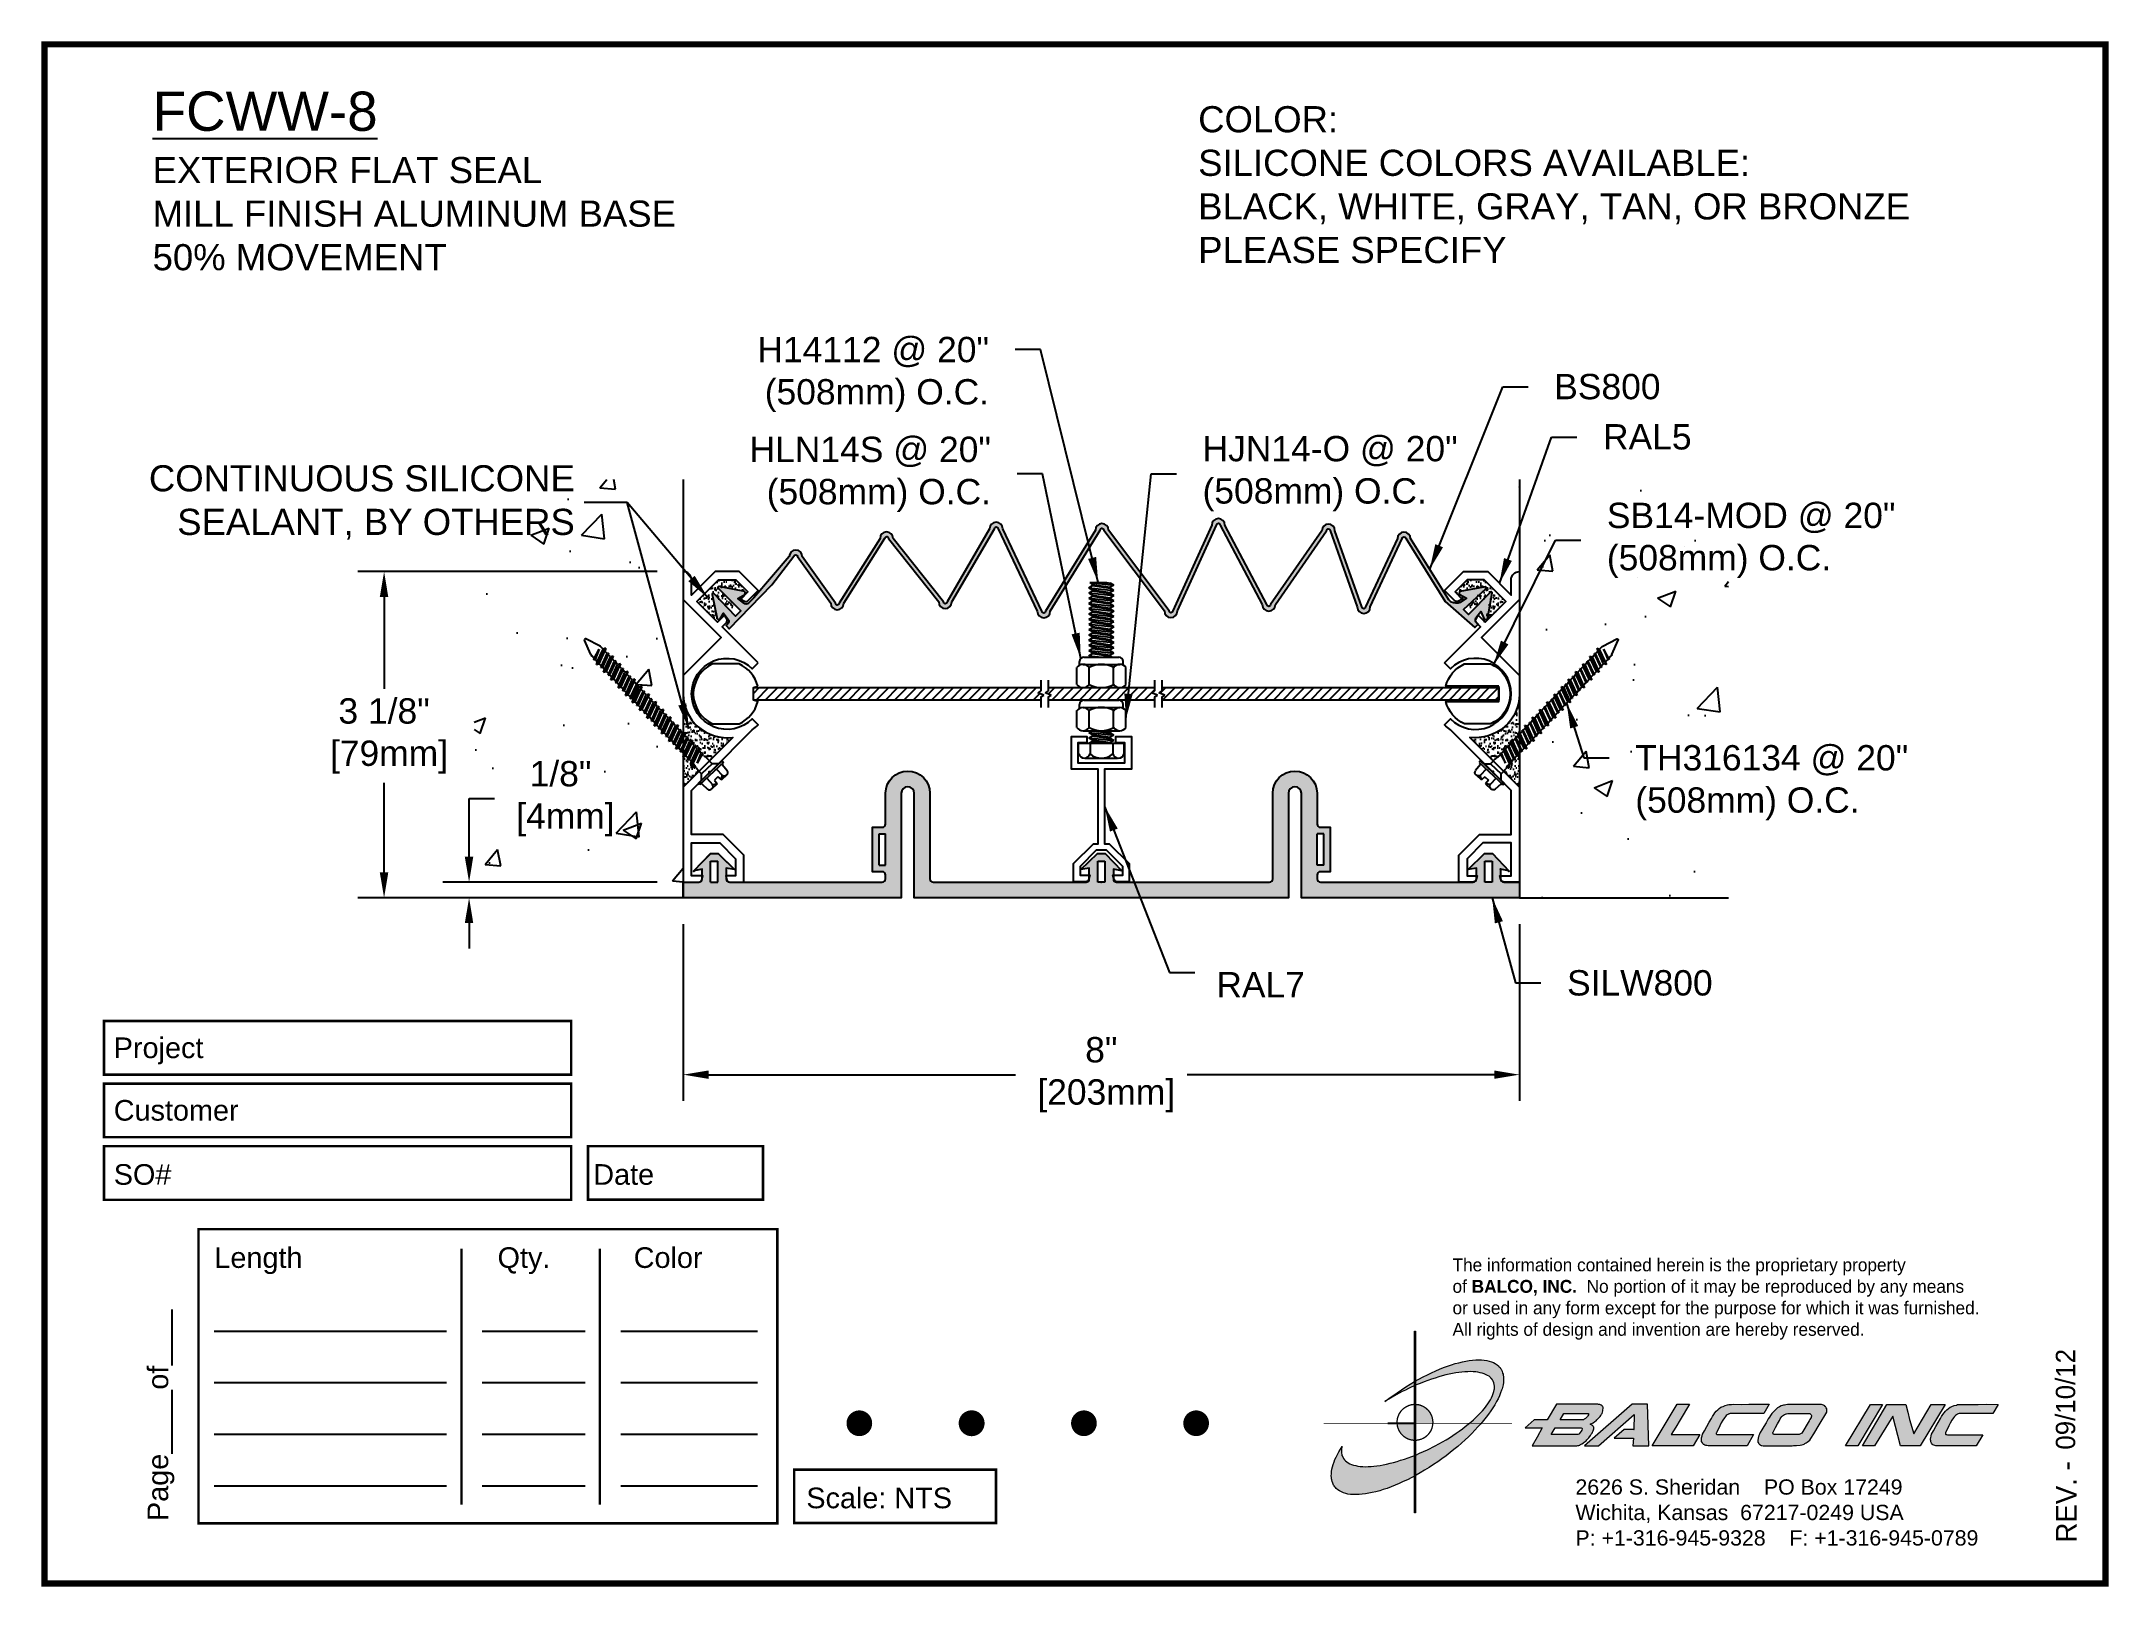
# Paper-space layout 'Layout1' of a CAD drawing. Header units: inches. Extents: x 0 to 10, y 0 to 7.5.
# The model-space entities are those that its viewports show. They can reach past a viewport. Long polylines and large blocks are cut down to what shows.
import ezdxf

# ---------------------------------------------------------------- set-up
doc = ezdxf.new("R2010")
doc.units = ezdxf.units.IN
doc.header["$MEASUREMENT"] = 0
for name, color, linetype in [('Anchors', 4, 'Continuous'), ('Border', 7, 'Continuous'), ('Conditions', 1, 'Continuous'), ('Dimensions', 3, 'Continuous'), ('Fillers', 2, 'Continuous'), ('Metals', 7, 'Continuous'), ('Text', 2, 'Continuous')]:
    doc.layers.add(name, color=color, linetype=linetype)
doc.styles.add('Arial', font='arial.ttf')
doc.styles.add('Copyright', font='ERASDEMI.TTF')
doc.dimstyles.new('Arial', dxfattribs={"dimtxt": 0.2425, "dimasz": 0.2425, "dimexe": 0.25, "dimexo": 0.25, "dimgap": 0.09, "dimtad": 0, "dimtih": 1, "dimtoh": 1, "dimdec": 4, "dimzin": 0, "dimdsep": 46, "dimlunit": 4, "dimtxsty": 'Arial', "dimcen": 0.09, "dimadec": 0, "dimazin": 0, "dimtfac": 1, "dimtdec": 4, "dimtofl": 0, "dimtmove": 0, "dimatfit": 3, "dimfxl": 0, "dimfrac": 2, "dimtolj": 1, "dimtzin": 0, "dimarcsym": 0})
pattern_1 = [(142.5, (13.298924, 0), (0.00204728, 0.06262177), [0, -0.0494, 0, -0.05525, 0, -0.0528125]), (172.5, (13.298924, 0), (-0.05751774, 0.09171975), [0, -0.02665, 0, -0.044525, 0, -0.0170625]), (212.5, (13.3389, 0), (-0.1012096, 0.00018392), [0, -0.01625, 0, -0.0585, 0, -0.076375]), (222.5, (13.3389, 0), (-0.0976991, 0.02852446), [0, -0.008125, 0, -0.03835, 0, -0.043875])]

psp = doc.layouts.get("Layout1")

# ---------------------------------------------------------------- texts
at = {"layer": 'Border', "style": 'Arial'}
for s, p in [('Project', (0.336, 2.547)), ('Customer', (0.336, 2.244)), ('SO#', (0.336, 1.933)), ('Date', (2.661, 1.933)), ('Length', (0.824, 1.53)), ('Qty.', (2.197, 1.53)), ('Color', (2.857, 1.53)), ('Scale: NTS', (3.694, 0.365))]:
    psp.add_text(s, height=0.1, dxfattribs=at).set_placement(p)
psp.add_text('Page%%u        %%uof%%u       ', height=0.1, rotation=90, dxfattribs=at).set_placement((0.6, 0.303))
at = {"layer": 'Border', "insert": (7.423, 0.505), "char_height": 0.074, "width": 2.3438, "attachment_point": 1, "style": 'Arial'}
psp.add_mtext('2626 S. Sheridan    PO Box 17249\\PWichita, Kansas  67217-0249 USA \\PP: +1-316-945-9328    F: +1-316-945-0789', dxfattribs=at)

msp = doc.modelspace()

# ---------------------------------------------------------------- texts
at = {"layer": 'Fillers', "char_height": 0.2425, "style": 'Arial'}
for s, insert, attachment_point in [('HJN14-O @ 20"\\P(508mm) O.C.', (7.61708, 9.58462), 1), ('RAL7', (7.74919, 4.33654), 4)]:
    msp.add_mtext(s, dxfattribs=dict(at, insert=insert, attachment_point=attachment_point))
at = {"layer": 'Text', "attachment_point": 1, "style": 'Arial'}
for s, insert, char_height, width in [('{\\LFCWW-8\\P\\H0.6667x;\\lEXTERIOR FLAT SEAL\\PMILL FINISH ALUMINUM BASE\\P50% MOVEMENT}', (-2.42656, 12.87788), 0.375, 7.3125), ('COLOR:{\\L                              \\~\\P}SILICONE COLORS AVAILABLE:\\PBLACK, WHITE, GRAY, TAN, OR BRONZE\\PPLEASE SPECIFY', (7.5753, 12.73871), 0.25, 6.7721923)]:
    msp.add_mtext(s, dxfattribs=dict(at, insert=insert, char_height=char_height, width=width))
at = {"layer": 'Text', "style": 'Arial'}
for s, insert, char_height, attachment_point in [('H14112 @ 20"\\P(508mm) O.C.', (5.57477, 10.53233), 0.2425, 3), ('\\A1;BS800', (10.98133, 10.05516), 0.2425, 4), ('\\A1;RAL5', (11.44793, 9.45166), 0.2425, 7), ('HLN14S @ 20"\\P(508mm) O.C.', (5.59329, 8.85789), 0.2425, 9), ('CONTINUOUS SILICONE\\PSEALANT, BY OTHERS', (1.61232, 8.94801), 0.25, 6), ('\\A1;SB14-MOD @ 20"\\P(508mm) O.C.', (11.48497, 8.58636), 0.2425, 4), ('TH316134 @ 20"\\P(508mm) O.C.', (11.75707, 6.62784), 0.2425, 1), ('SILW800', (11.10373, 4.47559), 0.2425, 1)]:
    msp.add_mtext(s, dxfattribs=dict(at, insert=insert, char_height=char_height, attachment_point=attachment_point))

# ---------------------------------------------------------------- blocks, each defined once
blk = doc.blocks.new('CADlogo')
h = blk.add_hatch(color=256)
h.paths.add_polyline_path([(0.918, 1.81), (0.909, 1.81), (0.909, 1.322), (0.918, 1.327)])
h.paths.add_polyline_path([(0.918, 1.285), (0.909, 1.281), (0.909, 1.1), (0.918, 1.1)])
h.paths.add_polyline_path([(0.918, 0.917), (0.909, 0.917), (0.909, 0.762), (0.909, 0.753), (0.91, 0.753), (0.918, 0.753)])
h.paths.add_polyline_path([(0.918, 1.091), (0.918, 1.1), (0.91, 1.1), (0.909, 1.1), (0.909, 0.917), (0.918, 0.917), (0.918, 0.919), (0.915, 0.919)])
h.paths.add_polyline_path([(0.918, 0.412), (0.909, 0.407), (0.909, 0.049), (0.918, 0.049)])
h.paths.add_polyline_path([(0.918, 0.753), (0.909, 0.753), (0.909, 0.606), (0.918, 0.609)])
h.paths.add_polyline_path([(0.918, 0.609), (0.909, 0.606), (0.909, 0.407), (0.918, 0.412)])
h.paths.add_polyline_path([(0.918, 1.327), (0.909, 1.322), (0.909, 1.281), (0.918, 1.285)])
h = blk.add_hatch(color=175)
h.paths.add_polyline_path([(0.574, 0.51), (0.543, 0.506), (0.514, 0.502), (0.487, 0.499), (0.459, 0.499), (0.432, 0.497), (0.406, 0.499), (0.382, 0.5), (0.36, 0.502), (0.338, 0.508), (0.318, 0.511), (0.298, 0.519), (0.282, 0.526), (0.265, 0.533), (0.252, 0.543), (0.24, 0.553), (0.234, 0.559), (0.229, 0.564), (0.22, 0.577), (0.212, 0.592), (0.205, 0.607), (0.203, 0.616), (0.201, 0.627), (0.199, 0.643), (0.201, 0.66), (0.201, 0.671), (0.205, 0.682), (0.207, 0.694), (0.19, 0.667), (0.176, 0.641), (0.161, 0.616), (0.148, 0.59), (0.137, 0.566), (0.128, 0.543), (0.119, 0.519), (0.113, 0.495), (0.108, 0.473), (0.104, 0.451), (0.103, 0.44), (0.103, 0.429), (0.101, 0.409), (0.103, 0.391), (0.104, 0.38), (0.106, 0.371), (0.11, 0.352), (0.115, 0.336), (0.124, 0.318), (0.13, 0.31), (0.135, 0.301), (0.143, 0.294), (0.15, 0.286), (0.165, 0.274), (0.181, 0.263), (0.199, 0.254), (0.22, 0.244), (0.242, 0.237), (0.263, 0.232), (0.289, 0.228), (0.315, 0.226), (0.342, 0.226), (0.371, 0.226), (0.402, 0.23), (0.434, 0.233), (0.467, 0.239), (0.499, 0.246), (0.534, 0.254), (0.571, 0.263), (0.606, 0.275), (0.644, 0.286), (0.682, 0.301), (0.721, 0.318), (0.759, 0.334), (0.799, 0.352), (0.841, 0.371), (0.882, 0.393), (0.909, 0.407), (0.909, 0.606), (0.884, 0.596), (0.847, 0.583), (0.81, 0.57), (0.774, 0.559), (0.739, 0.548), (0.704, 0.537), (0.671, 0.53), (0.638, 0.522), (0.606, 0.515)])
h.paths.add_polyline_path([(1.18, 0.738), (1.109, 0.698), (1.034, 0.661), (0.957, 0.627), (0.918, 0.609), (0.918, 0.412), (0.924, 0.414), (0.964, 0.438), (1.006, 0.462), (1.05, 0.489), (1.092, 0.517), (1.134, 0.544), (1.174, 0.574), (1.215, 0.603), (1.253, 0.634), (1.291, 0.663), (1.328, 0.694), (1.365, 0.725), (1.399, 0.757), (1.432, 0.788), (1.463, 0.819), (1.494, 0.85), (1.524, 0.883), (1.554, 0.917), (1.44, 0.917), (1.429, 0.908), (1.401, 0.886), (1.374, 0.864), (1.343, 0.842), (1.312, 0.822), (1.28, 0.8), (1.248, 0.778), (1.215, 0.758)])
h.paths.add_polyline_path([(1.769, 1.382), (1.767, 1.393), (1.763, 1.404), (1.758, 1.422), (1.749, 1.441), (1.743, 1.45), (1.738, 1.457), (1.73, 1.464), (1.725, 1.472), (1.709, 1.485), (1.692, 1.496), (1.674, 1.506), (1.654, 1.514), (1.632, 1.521), (1.61, 1.527), (1.584, 1.53), (1.559, 1.532), (1.531, 1.532), (1.502, 1.532), (1.471, 1.53), (1.44, 1.527), (1.407, 1.521), (1.374, 1.514), (1.339, 1.505), (1.304, 1.496), (1.268, 1.485), (1.229, 1.472), (1.191, 1.457), (1.152, 1.442), (1.114, 1.426), (1.074, 1.408), (1.034, 1.388), (0.991, 1.367), (0.951, 1.346), (0.918, 1.327), (0.918, 1.285), (0.926, 1.289), (0.964, 1.305), (1.001, 1.32), (1.037, 1.333), (1.074, 1.346), (1.109, 1.356), (1.143, 1.367), (1.178, 1.378), (1.213, 1.386), (1.246, 1.393), (1.277, 1.4), (1.31, 1.406), (1.339, 1.41), (1.368, 1.413), (1.398, 1.417), (1.425, 1.417), (1.452, 1.419), (1.476, 1.417), (1.502, 1.415), (1.524, 1.413), (1.546, 1.408), (1.566, 1.404), (1.584, 1.397), (1.602, 1.389), (1.617, 1.382), (1.632, 1.373), (1.644, 1.362), (1.65, 1.356), (1.655, 1.351), (1.665, 1.338), (1.672, 1.325), (1.677, 1.309), (1.681, 1.294), (1.683, 1.278), (1.683, 1.261), (1.683, 1.252), (1.681, 1.243), (1.677, 1.225), (1.672, 1.207), (1.665, 1.186), (1.655, 1.166), (1.644, 1.146), (1.632, 1.126), (1.619, 1.106), (1.602, 1.084), (1.586, 1.062), (1.568, 1.04), (1.548, 1.018), (1.527, 0.996), (1.504, 0.974), (1.48, 0.952), (1.456, 0.93), (1.44, 0.917), (1.554, 0.917), (1.579, 0.945), (1.602, 0.976), (1.626, 1.007), (1.648, 1.038), (1.668, 1.067), (1.687, 1.097), (1.703, 1.128), (1.719, 1.155), (1.732, 1.185), (1.743, 1.212), (1.752, 1.239), (1.758, 1.252), (1.762, 1.265), (1.767, 1.291), (1.771, 1.314), (1.771, 1.327), (1.773, 1.338), (1.771, 1.362), (1.771, 1.373)])
h.paths.add_polyline_path([(0.867, 1.296), (0.825, 1.271), (0.781, 1.243), (0.741, 1.214), (0.701, 1.186), (0.66, 1.157), (0.622, 1.128), (0.675, 1.161), (0.732, 1.194), (0.79, 1.225), (0.82, 1.239), (0.851, 1.254), (0.909, 1.281), (0.909, 1.322)])
h = blk.add_hatch(color=256)
h.paths.add_polyline_path([(1.074, 0.991), (1.07, 1.001), (1.065, 1.011), (1.059, 1.021), (1.053, 1.03), (1.046, 1.038), (1.039, 1.047), (1.031, 1.054), (1.022, 1.062), (1.014, 1.068), (1.004, 1.074), (0.995, 1.08), (0.985, 1.085), (0.975, 1.089), (0.964, 1.093), (0.954, 1.096), (0.943, 1.098), (0.932, 1.099), (0.921, 1.1), (0.918, 1.1), (0.918, 0.917), (0.94, 0.917), (1.086, 0.917), (1.087, 0.927), (1.086, 0.938), (1.085, 0.949), (1.083, 0.96), (1.081, 0.97), (1.078, 0.981)])
h.paths.add_polyline_path([(0.909, 0.917), (0.739, 0.917), (0.74, 0.91), (0.741, 0.899), (0.743, 0.888), (0.746, 0.878), (0.75, 0.867), (0.754, 0.857), (0.758, 0.847), (0.764, 0.837), (0.77, 0.828), (0.776, 0.819), (0.783, 0.811), (0.791, 0.803), (0.799, 0.795), (0.808, 0.788), (0.817, 0.782), (0.826, 0.776), (0.836, 0.771), (0.846, 0.766), (0.856, 0.762), (0.867, 0.759), (0.877, 0.757), (0.888, 0.755), (0.899, 0.753), (0.909, 0.753)])
h.paths.add_polyline_path([(0.918, 1.1), (0.91, 1.1), (0.909, 1.1), (0.909, 0.917), (0.918, 0.917)])
h = blk.add_hatch(color=256)
h.paths.add_polyline_path([(2.148, 0.874), (2.098, 0.784), (2.049, 0.7), (2.484, 0.7), (2.491, 0.702), (2.501, 0.703), (2.508, 0.705), (2.512, 0.707), (2.517, 0.711), (2.532, 0.72), (2.546, 0.729), (2.554, 0.735), (2.563, 0.74), (2.572, 0.747), (2.581, 0.757), (2.59, 0.768), (2.599, 0.777), (2.616, 0.799), (2.623, 0.811), (2.63, 0.822), (2.636, 0.833), (2.641, 0.844), (2.645, 0.855), (2.647, 0.864), (2.647, 0.879), (2.645, 0.883), (2.641, 0.886), (2.638, 0.892), (2.629, 0.899), (2.619, 0.905), (2.612, 0.91), (2.64, 0.921), (2.658, 0.936), (2.669, 0.943), (2.678, 0.95), (2.694, 0.967), (2.702, 0.976), (2.709, 0.985), (2.716, 0.994), (2.722, 1.005), (2.727, 1.014), (2.731, 1.025), (2.735, 1.038), (2.736, 1.049), (2.738, 1.062), (2.738, 1.073), (2.733, 1.082), (2.727, 1.088), (2.72, 1.093), (2.713, 1.097), (2.704, 1.099), (2.694, 1.1), (2.685, 1.102), (2.674, 1.102), (2.285, 1.102), (2.195, 0.952), (2.069, 0.952), (1.981, 0.874)])
h.paths.add_polyline_path([(2.274, 0.874), (2.53, 0.874), (2.534, 0.865), (2.532, 0.852), (2.524, 0.841), (2.515, 0.828), (2.505, 0.815), (2.493, 0.81), (2.49, 0.808), (2.235, 0.808)], flags=16)
h.paths.add_polyline_path([(2.321, 0.952), (2.356, 1.014), (2.587, 1.014), (2.592, 1.014), (2.597, 1.014), (2.597, 1.003), (2.59, 0.991), (2.583, 0.98), (2.569, 0.966), (2.555, 0.958), (2.546, 0.952), (2.535, 0.952)], flags=16)
h.paths.add_polyline_path([(3.04, 1.002), (3.036, 0.859), (2.941, 0.859), (2.844, 0.773), (3.031, 0.773), (3.027, 0.7), (3.181, 0.7), (3.168, 1.102), (3.02, 1.102), (2.557, 0.7), (2.694, 0.7)])
h.paths.add_polyline_path([(3.214, 0.7), (3.611, 0.7), (3.675, 0.808), (3.397, 0.808), (3.441, 0.881), (3.483, 0.952), (3.574, 1.102), (3.454, 1.102)])
h.paths.add_polyline_path([(3.788, 0.965), (3.766, 0.927), (3.743, 0.885), (3.721, 0.846), (3.71, 0.83), (3.702, 0.811), (3.697, 0.795), (3.693, 0.778), (3.691, 0.769), (3.691, 0.76), (3.691, 0.749), (3.693, 0.74), (3.7, 0.727), (3.708, 0.716), (3.711, 0.714), (3.724, 0.705), (3.733, 0.702), (3.744, 0.702), (3.757, 0.7), (3.774, 0.7), (4.134, 0.7), (4.196, 0.808), (3.854, 0.808), (3.841, 0.808), (3.833, 0.816), (3.836, 0.826), (3.843, 0.841), (3.856, 0.864), (3.869, 0.892), (3.883, 0.921), (3.898, 0.949), (3.914, 0.972), (3.924, 0.983), (3.931, 0.992), (3.943, 1.002), (3.954, 1.008), (3.969, 1.011), (4.297, 1.011), (4.346, 1.102), (4.238, 1.102), (4.15, 1.102), (4.075, 1.1), (3.997, 1.102), (3.982, 1.1), (3.968, 1.1), (3.955, 1.099), (3.942, 1.097), (3.92, 1.089), (3.9, 1.082), (3.889, 1.078), (3.88, 1.073), (3.863, 1.062), (3.849, 1.049), (3.834, 1.035), (3.821, 1.018), (3.81, 1.002), (3.799, 0.983)])
h.paths.add_polyline_path([(4.509, 1.097), (4.496, 1.095), (4.485, 1.093), (4.476, 1.089), (4.465, 1.086), (4.447, 1.077), (4.43, 1.066), (4.421, 1.06), (4.414, 1.055), (4.399, 1.04), (4.386, 1.025), (4.372, 1.011), (4.361, 0.994), (4.35, 0.976), (4.337, 0.96), (4.317, 0.923), (4.297, 0.888), (4.275, 0.855), (4.26, 0.828), (4.255, 0.813), (4.247, 0.799), (4.244, 0.784), (4.242, 0.777), (4.24, 0.769), (4.238, 0.753), (4.238, 0.735), (4.246, 0.722), (4.251, 0.714), (4.253, 0.713), (4.257, 0.711), (4.262, 0.705), (4.269, 0.703), (4.278, 0.702), (4.289, 0.7), (4.564, 0.7), (4.571, 0.7), (4.584, 0.702), (4.613, 0.703), (4.648, 0.707), (4.664, 0.709), (4.677, 0.713), (4.686, 0.716), (4.694, 0.722), (4.705, 0.727), (4.717, 0.735), (4.73, 0.744), (4.741, 0.755), (4.752, 0.769), (4.781, 0.815), (4.833, 0.903), (4.906, 1.025), (4.908, 1.035), (4.908, 1.046), (4.906, 1.051), (4.906, 1.057), (4.9, 1.069), (4.893, 1.08), (4.889, 1.082), (4.888, 1.086), (4.88, 1.089), (4.873, 1.093), (4.866, 1.097), (4.856, 1.1), (4.846, 1.1), (4.844, 1.1), (4.73, 1.1), (4.626, 1.1), (4.58, 1.1), (4.542, 1.099), (4.524, 1.099)])
h.paths.add_polyline_path([(4.527, 1.011), (4.54, 1.011), (4.745, 1.011), (4.752, 1.003), (4.758, 0.998), (4.758, 0.985), (4.756, 0.98), (4.754, 0.974), (4.749, 0.965), (4.743, 0.956), (4.734, 0.941), (4.663, 0.821), (4.648, 0.812), (4.639, 0.81), (4.633, 0.808), (4.622, 0.808), (4.61, 0.808), (4.416, 0.808), (4.398, 0.808), (4.39, 0.813), (4.387, 0.813), (4.385, 0.819), (4.378, 0.825), (4.385, 0.832), (4.408, 0.877), (4.428, 0.914), (4.447, 0.945), (4.454, 0.96), (4.461, 0.971), (4.474, 0.986), (4.487, 0.996), (4.496, 1.002), (4.508, 1.009), (4.516, 1.009)], flags=16)
h.paths.add_polyline_path([(5.089, 0.698), (5.206, 0.698), (5.445, 1.1), (5.33, 1.099)])
h.paths.add_polyline_path([(5.489, 1.099), (5.252, 0.698), (5.37, 0.698), (5.548, 0.987), (5.621, 0.698), (5.811, 0.698), (6.055, 1.099), (5.919, 1.1), (5.749, 0.817), (5.709, 0.954), (5.691, 1.024), (5.672, 1.099)])
h.paths.add_polyline_path([(6.086, 1.06), (6.069, 1.047), (6.056, 1.035), (6.044, 1.018), (6.031, 1.002), (6.02, 0.983), (6.009, 0.965), (5.987, 0.925), (5.965, 0.885), (5.941, 0.846), (5.932, 0.828), (5.923, 0.811), (5.917, 0.795), (5.914, 0.778), (5.912, 0.769), (5.912, 0.758), (5.914, 0.749), (5.916, 0.738), (5.921, 0.725), (5.928, 0.716), (5.936, 0.709), (5.945, 0.705), (5.954, 0.702), (5.965, 0.7), (5.98, 0.7), (5.994, 0.7), (6.355, 0.7), (6.419, 0.806), (6.073, 0.806), (6.056, 0.811), (6.056, 0.821), (6.056, 0.826), (6.064, 0.841), (6.077, 0.864), (6.089, 0.892), (6.104, 0.919), (6.119, 0.947), (6.135, 0.972), (6.144, 0.983), (6.153, 0.992), (6.163, 1), (6.166, 1.003), (6.172, 1.005), (6.178, 1.008), (6.19, 1.011), (6.517, 1.011), (6.569, 1.1), (6.459, 1.102), (6.373, 1.1), (6.296, 1.1), (6.217, 1.1), (6.203, 1.1), (6.19, 1.099), (6.175, 1.099), (6.164, 1.095), (6.141, 1.089), (6.12, 1.082), (6.111, 1.077), (6.102, 1.073)])
blk.add_hatch(color=256).paths.add_polyline_path([(0.918, 0.609), (0.909, 0.606), (0.909, 0.407), (0.918, 0.412)])
for q in [(0.65, 0.917), (0.909, 0.648)]:
    blk.add_line((0.909, 0.917), q)
at = {"color": 7, "lineweight": 0}
for points in [[(0.909, 1.81), (0.918, 1.81), (0.918, 0.049), (0.909, 0.049), (0.909, 1.81)], [(2.738, 1.073), (2.733, 1.082), (2.727, 1.088), (2.72, 1.093), (2.713, 1.097), (2.704, 1.099), (2.694, 1.1), (2.685, 1.102), (2.674, 1.102), (2.285, 1.102), (2.195, 0.952), (2.069, 0.952), (1.981, 0.874), (2.148, 0.874), (2.098, 0.784), (2.049, 0.7), (2.484, 0.7), (2.491, 0.702), (2.501, 0.703), (2.508, 0.705), (2.512, 0.707), (2.517, 0.711), (2.532, 0.72), (2.546, 0.729), (2.554, 0.735), (2.563, 0.74), (2.572, 0.747), (2.581, 0.757), (2.59, 0.768), (2.599, 0.777), (2.616, 0.799), (2.623, 0.811), (2.63, 0.822), (2.636, 0.833), (2.641, 0.844), (2.645, 0.855), (2.647, 0.864), (2.647, 0.874), (2.647, 0.879), (2.645, 0.883), (2.641, 0.886), (2.638, 0.892), (2.629, 0.899), (2.619, 0.905), (2.612, 0.91), (2.64, 0.921), (2.658, 0.936), (2.669, 0.943), (2.678, 0.95), (2.694, 0.967), (2.702, 0.976), (2.709, 0.985), (2.716, 0.994), (2.722, 1.005), (2.727, 1.014), (2.731, 1.025), (2.735, 1.038), (2.736, 1.049), (2.738, 1.062), (2.738, 1.073), (2.738, 1.073)], [(2.587, 0.985), (2.583, 0.98), (2.572, 0.969), (2.565, 0.963), (2.555, 0.958), (2.546, 0.952), (2.535, 0.952), (2.321, 0.952), (2.356, 1.014), (2.587, 1.014), (2.592, 1.014), (2.594, 1.014), (2.596, 1.013), (2.597, 1.011), (2.597, 1.005), (2.596, 1), (2.59, 0.991), (2.587, 0.985), (2.587, 0.985)], [(3.027, 0.7), (3.181, 0.7), (3.168, 1.102), (3.02, 1.102), (2.557, 0.7), (2.694, 0.7), (3.04, 1.002), (3.036, 0.859), (3.038, 0.859), (2.941, 0.859), (2.844, 0.773), (3.031, 0.773), (3.027, 0.7), (3.027, 0.7)], [(3.214, 0.7), (3.454, 1.102), (3.574, 1.102), (3.483, 0.952), (3.441, 0.881), (3.397, 0.808), (3.675, 0.808), (3.611, 0.7), (3.214, 0.7), (3.214, 0.7)], [(3.969, 1.011), (3.96, 1.009), (3.955, 1.007), (3.949, 1.005), (3.946, 1.003), (3.94, 1), (3.931, 0.992), (3.924, 0.983), (3.914, 0.972), (3.898, 0.949), (3.883, 0.921), (3.869, 0.892), (3.856, 0.864), (3.843, 0.841), (3.836, 0.826), (3.834, 0.821), (3.834, 0.817), (3.836, 0.813), (3.839, 0.81), (3.847, 0.808), (3.854, 0.808), (4.196, 0.808), (4.134, 0.7), (3.774, 0.7), (3.757, 0.7), (3.744, 0.702), (3.733, 0.702), (3.724, 0.705), (3.715, 0.711), (3.711, 0.713), (3.708, 0.716), (3.7, 0.727), (3.693, 0.74), (3.691, 0.749), (3.691, 0.76), (3.691, 0.769), (3.693, 0.778), (3.697, 0.795), (3.702, 0.811), (3.71, 0.83), (3.721, 0.846), (3.743, 0.885), (3.766, 0.927), (3.788, 0.965), (3.799, 0.983), (3.81, 1.002), (3.821, 1.018), (3.834, 1.035), (3.849, 1.049), (3.863, 1.062), (3.88, 1.073), (3.889, 1.078), (3.9, 1.082), (3.92, 1.089), (3.942, 1.097), (3.955, 1.099), (3.968, 1.1), (3.982, 1.1), (3.997, 1.102), (4.075, 1.1), (4.15, 1.102), (4.238, 1.102), (4.346, 1.102), (4.297, 1.011), (3.969, 1.011), (3.969, 1.011)], [(4.846, 1.1), (4.844, 1.1), (4.73, 1.1), (4.626, 1.1), (4.58, 1.1), (4.542, 1.099), (4.524, 1.099), (4.509, 1.097), (4.496, 1.095), (4.485, 1.093), (4.476, 1.089), (4.465, 1.086), (4.447, 1.077), (4.43, 1.066), (4.421, 1.06), (4.414, 1.055), (4.399, 1.04), (4.386, 1.025), (4.372, 1.011), (4.361, 0.994), (4.35, 0.976), (4.337, 0.96), (4.317, 0.923), (4.297, 0.888), (4.275, 0.855), (4.26, 0.828), (4.255, 0.813), (4.247, 0.799), (4.244, 0.784), (4.242, 0.777), (4.24, 0.769), (4.238, 0.753), (4.238, 0.735), (4.246, 0.722), (4.251, 0.714), (4.253, 0.713), (4.257, 0.711), (4.262, 0.705), (4.269, 0.703), (4.278, 0.702), (4.289, 0.7), (4.564, 0.7), (4.571, 0.7), (4.584, 0.702), (4.613, 0.703), (4.648, 0.707), (4.664, 0.709), (4.677, 0.713), (4.686, 0.716), (4.694, 0.722), (4.705, 0.727), (4.717, 0.735), (4.73, 0.744), (4.741, 0.755), (4.752, 0.769), (4.781, 0.815), (4.833, 0.903), (4.906, 1.025), (4.908, 1.035), (4.908, 1.046), (4.906, 1.051), (4.906, 1.057), (4.9, 1.069), (4.897, 1.075), (4.893, 1.08), (4.889, 1.082), (4.888, 1.086), (4.88, 1.089), (4.873, 1.093), (4.866, 1.097), (4.856, 1.1), (4.846, 1.1), (4.846, 1.1)], [(4.734, 0.941), (4.663, 0.821), (4.653, 0.815), (4.646, 0.811), (4.639, 0.81), (4.633, 0.808), (4.622, 0.808), (4.61, 0.808), (4.416, 0.808), (4.403, 0.808), (4.396, 0.81), (4.39, 0.813), (4.388, 0.813), (4.386, 0.815), (4.385, 0.819), (4.383, 0.821), (4.383, 0.826), (4.383, 0.83), (4.385, 0.832), (4.408, 0.877), (4.428, 0.914), (4.447, 0.945), (4.454, 0.96), (4.461, 0.971), (4.471, 0.982), (4.478, 0.989), (4.487, 0.996), (4.496, 1.002), (4.505, 1.007), (4.511, 1.009), (4.516, 1.009), (4.527, 1.011), (4.54, 1.011), (4.743, 1.011), (4.749, 1.007), (4.752, 1.003), (4.756, 1), (4.758, 0.994), (4.758, 0.985), (4.756, 0.98), (4.754, 0.974), (4.749, 0.965), (4.743, 0.956), (4.734, 0.941), (4.734, 0.941)], [(5.089, 0.698), (5.33, 1.099), (5.445, 1.1), (5.206, 0.698), (5.091, 0.698), (5.089, 0.698), (5.089, 0.698)], [(5.811, 0.698), (5.621, 0.698), (5.548, 0.987), (5.37, 0.698), (5.252, 0.698), (5.489, 1.099), (5.672, 1.099), (5.691, 1.024), (5.709, 0.954), (5.749, 0.817), (5.919, 1.1), (6.055, 1.099), (5.811, 0.698), (5.811, 0.698)], [(6.19, 1.011), (6.181, 1.009), (6.175, 1.007), (6.172, 1.005), (6.166, 1.003), (6.163, 1), (6.153, 0.992), (6.144, 0.983), (6.135, 0.972), (6.119, 0.947), (6.104, 0.919), (6.089, 0.892), (6.077, 0.864), (6.064, 0.841), (6.056, 0.826), (6.056, 0.821), (6.056, 0.815), (6.058, 0.811), (6.062, 0.81), (6.067, 0.808), (6.077, 0.806), (6.419, 0.806), (6.355, 0.7), (5.994, 0.7), (5.98, 0.7), (5.965, 0.7), (5.954, 0.702), (5.945, 0.705), (5.936, 0.709), (5.932, 0.713), (5.928, 0.716), (5.921, 0.725), (5.916, 0.738), (5.914, 0.749), (5.912, 0.758), (5.912, 0.769), (5.914, 0.778), (5.917, 0.795), (5.923, 0.811), (5.932, 0.828), (5.941, 0.846), (5.965, 0.885), (5.987, 0.925), (6.009, 0.965), (6.02, 0.983), (6.031, 1.002), (6.044, 1.018), (6.056, 1.035), (6.069, 1.047), (6.086, 1.06), (6.102, 1.073), (6.111, 1.077), (6.12, 1.082), (6.141, 1.089), (6.164, 1.095), (6.175, 1.099), (6.19, 1.099), (6.203, 1.1), (6.217, 1.1), (6.296, 1.1), (6.373, 1.1), (6.459, 1.102), (6.569, 1.1), (6.517, 1.011), (6.19, 1.011), (6.19, 1.011)], [(2.484, 0.808), (2.235, 0.808), (2.274, 0.874), (2.524, 0.874), (2.53, 0.872), (2.532, 0.87), (2.533, 0.866), (2.533, 0.863), (2.532, 0.852), (2.524, 0.841), (2.515, 0.828), (2.506, 0.817), (2.501, 0.813), (2.493, 0.81), (2.49, 0.808), (2.486, 0.808), (2.484, 0.808), (2.484, 0.808)]]:
    blk.add_lwpolyline(points, dxfattribs=at)
at = {"color": 175, "lineweight": 0}
blk.add_lwpolyline([(1.758, 1.422), (1.763, 1.404), (1.767, 1.393), (1.769, 1.382), (1.771, 1.373), (1.771, 1.362), (1.773, 1.338), (1.771, 1.327), (1.771, 1.314), (1.767, 1.291), (1.762, 1.265), (1.758, 1.252), (1.752, 1.239), (1.743, 1.212), (1.732, 1.185), (1.719, 1.155), (1.703, 1.128), (1.687, 1.097), (1.668, 1.067), (1.648, 1.038), (1.626, 1.007), (1.602, 0.976), (1.579, 0.945), (1.551, 0.914), (1.524, 0.883), (1.494, 0.85), (1.463, 0.819), (1.432, 0.788), (1.399, 0.757), (1.365, 0.725), (1.328, 0.694), (1.291, 0.663), (1.253, 0.634), (1.215, 0.603), (1.174, 0.574), (1.134, 0.544), (1.092, 0.517), (1.05, 0.489), (1.006, 0.462), (0.964, 0.438), (0.924, 0.414), (0.882, 0.393), (0.841, 0.371), (0.799, 0.352), (0.759, 0.334), (0.721, 0.318), (0.682, 0.301), (0.644, 0.286), (0.606, 0.275), (0.571, 0.263), (0.534, 0.254), (0.499, 0.246), (0.467, 0.239), (0.434, 0.233), (0.402, 0.23), (0.371, 0.226), (0.342, 0.226), (0.315, 0.226), (0.289, 0.228), (0.263, 0.232), (0.242, 0.237), (0.22, 0.244), (0.199, 0.254), (0.181, 0.263), (0.165, 0.274), (0.15, 0.286), (0.143, 0.294), (0.135, 0.301), (0.13, 0.31), (0.124, 0.318), (0.115, 0.336), (0.11, 0.352), (0.106, 0.371), (0.104, 0.38), (0.103, 0.391), (0.101, 0.409), (0.103, 0.429), (0.103, 0.44), (0.104, 0.451), (0.108, 0.473), (0.113, 0.495), (0.119, 0.519), (0.128, 0.543), (0.137, 0.566), (0.148, 0.59), (0.161, 0.616), (0.176, 0.641), (0.19, 0.667), (0.207, 0.694), (0.205, 0.682), (0.201, 0.671), (0.201, 0.66), (0.199, 0.649), (0.199, 0.638), (0.201, 0.627), (0.203, 0.616), (0.205, 0.607), (0.212, 0.592), (0.22, 0.577), (0.229, 0.564), (0.234, 0.559), (0.24, 0.553), (0.252, 0.543), (0.265, 0.533), (0.282, 0.526), (0.298, 0.519), (0.318, 0.511), (0.338, 0.508), (0.36, 0.502), (0.382, 0.5), (0.406, 0.499), (0.432, 0.497), (0.459, 0.499), (0.487, 0.499), (0.514, 0.502), (0.543, 0.506), (0.574, 0.51), (0.606, 0.515), (0.638, 0.522), (0.671, 0.53), (0.704, 0.537), (0.739, 0.548), (0.774, 0.559), (0.81, 0.57), (0.847, 0.583), (0.884, 0.596), (0.92, 0.61), (0.957, 0.627), (1.034, 0.661), (1.109, 0.698), (1.18, 0.738), (1.215, 0.758), (1.248, 0.778), (1.28, 0.8), (1.312, 0.822), (1.343, 0.842), (1.374, 0.864), (1.401, 0.886), (1.429, 0.908), (1.456, 0.93), (1.48, 0.952), (1.504, 0.974), (1.527, 0.996), (1.548, 1.018), (1.568, 1.04), (1.586, 1.062), (1.602, 1.084), (1.619, 1.106), (1.632, 1.126), (1.644, 1.146), (1.655, 1.166), (1.665, 1.186), (1.672, 1.207), (1.677, 1.225), (1.681, 1.243), (1.683, 1.252), (1.683, 1.261), (1.683, 1.278), (1.681, 1.294), (1.677, 1.309), (1.672, 1.325), (1.665, 1.338), (1.655, 1.351), (1.65, 1.356), (1.644, 1.362), (1.632, 1.373), (1.617, 1.382), (1.602, 1.389), (1.584, 1.397), (1.566, 1.404), (1.546, 1.408), (1.524, 1.413), (1.502, 1.415), (1.476, 1.417), (1.452, 1.419), (1.425, 1.417), (1.398, 1.417), (1.368, 1.413), (1.339, 1.41), (1.31, 1.406), (1.277, 1.4), (1.246, 1.393), (1.213, 1.386), (1.178, 1.378), (1.143, 1.367), (1.109, 1.356), (1.074, 1.346), (1.037, 1.333), (1.001, 1.32), (0.964, 1.305), (0.926, 1.289), (0.851, 1.254), (0.82, 1.239), (0.79, 1.225), (0.732, 1.194), (0.675, 1.161), (0.622, 1.128), (0.66, 1.157), (0.701, 1.186), (0.741, 1.214), (0.781, 1.243), (0.825, 1.271), (0.867, 1.296), (0.909, 1.322), (0.951, 1.346), (0.991, 1.367), (1.034, 1.388), (1.074, 1.408), (1.114, 1.426), (1.152, 1.442), (1.191, 1.457), (1.229, 1.472), (1.268, 1.485), (1.304, 1.496), (1.339, 1.505), (1.374, 1.514), (1.407, 1.521), (1.44, 1.527), (1.471, 1.53), (1.502, 1.532), (1.531, 1.532), (1.559, 1.532), (1.584, 1.53), (1.61, 1.527), (1.632, 1.521), (1.654, 1.514), (1.674, 1.506), (1.692, 1.496), (1.709, 1.485), (1.725, 1.472), (1.73, 1.464), (1.738, 1.457), (1.743, 1.45), (1.749, 1.441), (1.758, 1.422), (1.758, 1.422)], dxfattribs=at)
at = {"color": 7, "lineweight": 0, "const_width": 0.0128}
blk.add_lwpolyline([(1.087, 0.927), (1.086, 0.938), (1.085, 0.949), (1.083, 0.96), (1.081, 0.97), (1.078, 0.981), (1.074, 0.991), (1.07, 1.001), (1.065, 1.011), (1.059, 1.021), (1.053, 1.03), (1.046, 1.038), (1.039, 1.047), (1.031, 1.054), (1.022, 1.062), (1.014, 1.068), (1.004, 1.074), (0.995, 1.08), (0.985, 1.085), (0.975, 1.089), (0.964, 1.093), (0.954, 1.096), (0.943, 1.098), (0.932, 1.099), (0.921, 1.1), (0.91, 1.1), (0.899, 1.1), (0.888, 1.099), (0.877, 1.097), (0.867, 1.094), (0.856, 1.091), (0.846, 1.087), (0.836, 1.082), (0.826, 1.077), (0.817, 1.071), (0.808, 1.065), (0.799, 1.058), (0.791, 1.05), (0.783, 1.043), (0.776, 1.034), (0.77, 1.025), (0.764, 1.016), (0.758, 1.006), (0.754, 0.996), (0.75, 0.986), (0.746, 0.976), (0.743, 0.965), (0.741, 0.954), (0.74, 0.943), (0.739, 0.932), (0.739, 0.921), (0.74, 0.91), (0.741, 0.899), (0.743, 0.888), (0.746, 0.878), (0.75, 0.867), (0.754, 0.857), (0.758, 0.847), (0.764, 0.837), (0.77, 0.828), (0.776, 0.819), (0.783, 0.811), (0.791, 0.803), (0.799, 0.795), (0.808, 0.788), (0.817, 0.782), (0.826, 0.776), (0.836, 0.771), (0.846, 0.766), (0.856, 0.762), (0.867, 0.759), (0.877, 0.757), (0.888, 0.755), (0.899, 0.753), (0.91, 0.753), (0.921, 0.753), (0.932, 0.754), (0.943, 0.756), (0.954, 0.758), (0.964, 0.761), (0.975, 0.764), (0.985, 0.769), (0.995, 0.773), (1.004, 0.779), (1.014, 0.785), (1.022, 0.792), (1.031, 0.799), (1.039, 0.807), (1.046, 0.815), (1.053, 0.824), (1.059, 0.833), (1.065, 0.842), (1.07, 0.852), (1.074, 0.862), (1.078, 0.872), (1.081, 0.883), (1.083, 0.894), (1.085, 0.905), (1.086, 0.916), (1.087, 0.927)], dxfattribs=at)
at = {"color": 7, "lineweight": 0}
blk.add_lwpolyline([(1.853, 0.917, 0.0091, 0.0091, 0), (0.029, 0.917, 0.00366, 0.00366, 0), (0.029, 0.917, 0.00366, 0.00366, 0)], format="xyseb", dxfattribs=at)
blk = doc.blocks.new('ACADlogo')
blk.add_blockref('CADlogo', (-0.011, 7.152))
blk = doc.blocks.new('RevisionTag')
at = {"style": 'Copyright', "flags": 4}
blk.add_attdef('REVISIONDATE', (-0.147, 0.648), '', height=0.0938, rotation=90, dxfattribs=at)
at = {"layer": 'Border', "style": 'Copyright'}
blk.add_text('REV. -', height=0.1, rotation=90, dxfattribs=at).set_placement((-0.14, 0.199))
blk = doc.blocks.new('COPYRIGHTNOTE')
at = {"insert": (-3.166, 1.576), "char_height": 0.0625, "width": 50.295, "attachment_point": 1, "style": 'Copyright'}
blk.add_mtext('The information contained herein is the proprietary property\\Pof {\\fEras Bold ITC|b0|i0|c0|p34;BALCO, INC.}  No portion of it may be reproduced by any means\\Por used in any form except for the purpose for which it was furnished.\\PAll rights of design and invention are hereby reserved.', dxfattribs=at)
blk = doc.blocks.new('Th316134')
for p, q in [((-0.135, 1.779), (-0.129, 1.85)), ((-0.097, 1.877), (-0.027, 1.877)), ((-0.065, 1.769), (-0.065, 1.85)), ((-0.023, 1.833), (-0.027, 1.877)), ((-0.023, 1.833), (0.023, 1.833)), ((0.023, 1.833), (0.027, 1.877)), ((0.027, 1.877), (0.097, 1.877)), ((0.064, 1.769), (0.064, 1.85)), ((0.135, 1.779), (0.129, 1.85)), ((-0.157, 1.75), (-0.157, 1.769)), ((-0.157, 1.769), (0.157, 1.769)), ((-0.157, 1.75), (0.157, 1.75)), ((-0.115, 1.75), (-0.07, 1.705)), ((-0.074, 1.566), (0.032, 1.603)), ((-0.07, 1.705), (-0.07, 1.638)), ((-0.07, 1.705), (0.07, 1.705)), ((-0.069, 1.628), (-0.063, 1.602)), ((-0.062, 1.573), (0.032, 1.603)), ((0.032, 1.603), (-0.062, 1.56)), ((-0.062, 1.593), (-0.062, 1.573)), ((0.062, 1.593), (0.062, 1.579)), ((0.069, 1.628), (0.063, 1.602)), ((0.115, 1.75), (0.07, 1.705)), ((0.07, 1.705), (0.07, 1.638)), ((0.157, 1.769), (0.157, 1.75)), ((-0.086, 1.516), (0.086, 1.566)), ((-0.086, 1.516), (-0.062, 1.529)), ((-0.086, 1.516), (-0.062, 1.503)), ((-0.086, 1.414), (0.086, 1.465)), ((-0.086, 1.414), (-0.062, 1.427)), ((-0.086, 1.414), (-0.062, 1.401)), ((-0.074, 1.566), (-0.062, 1.573)), ((-0.074, 1.566), (-0.062, 1.56)), ((-0.074, 1.465), (0.074, 1.516)), ((-0.074, 1.465), (-0.062, 1.471)), ((-0.074, 1.465), (-0.062, 1.459)), ((-0.074, 1.363), (0.074, 1.414)), ((0.062, 1.579), (-0.062, 1.529)), ((-0.062, 1.56), (-0.062, 1.529)), ((0.062, 1.553), (-0.062, 1.503)), ((-0.062, 1.471), (0.062, 1.522)), ((0.062, 1.509), (-0.062, 1.459)), ((-0.062, 1.503), (-0.062, 1.471)), ((0.062, 1.478), (-0.062, 1.427)), ((-0.062, 1.459), (-0.062, 1.427)), ((0.062, 1.452), (-0.062, 1.401)), ((-0.062, 1.369), (0.062, 1.42)), ((0.062, 1.408), (-0.062, 1.357)), ((-0.062, 1.401), (-0.062, 1.369)), ((0.086, 1.566), (0.062, 1.579)), ((0.086, 1.566), (0.062, 1.553)), ((0.062, 1.553), (0.062, 1.522)), ((0.074, 1.516), (0.062, 1.522)), ((0.074, 1.516), (0.062, 1.509)), ((0.062, 1.509), (0.062, 1.478)), ((0.086, 1.465), (0.062, 1.478)), ((0.086, 1.465), (0.062, 1.452)), ((0.062, 1.452), (0.062, 1.42)), ((0.074, 1.414), (0.062, 1.42)), ((0.074, 1.414), (0.062, 1.408)), ((0.062, 1.408), (0.062, 1.376)), ((-0.086, 1.313), (0.086, 1.363)), ((-0.086, 1.313), (-0.062, 1.325)), ((-0.086, 1.313), (-0.062, 1.3)), ((-0.086, 1.211), (0.086, 1.262)), ((-0.086, 1.211), (-0.062, 1.224)), ((-0.086, 1.211), (-0.062, 1.198)), ((-0.074, 1.363), (-0.062, 1.369)), ((-0.074, 1.363), (-0.062, 1.357)), ((-0.074, 1.262), (0.074, 1.313)), ((-0.074, 1.262), (-0.062, 1.268)), ((-0.074, 1.262), (-0.062, 1.256)), ((-0.074, 1.16), (0.074, 1.211)), ((0.062, 1.376), (-0.062, 1.325)), ((-0.062, 1.357), (-0.062, 1.325)), ((0.062, 1.35), (-0.062, 1.3)), ((-0.062, 1.268), (0.062, 1.319)), ((0.062, 1.306), (-0.062, 1.256)), ((-0.062, 1.3), (-0.062, 1.268)), ((0.062, 1.275), (-0.062, 1.224)), ((-0.062, 1.256), (-0.062, 1.224)), ((0.062, 1.249), (-0.062, 1.198)), ((-0.062, 1.166), (0.062, 1.217)), ((0.062, 1.205), (-0.062, 1.154)), ((-0.062, 1.198), (-0.062, 1.166)), ((0.086, 1.363), (0.062, 1.376)), ((0.086, 1.363), (0.062, 1.35)), ((0.062, 1.35), (0.062, 1.319)), ((0.074, 1.313), (0.062, 1.319)), ((0.074, 1.313), (0.062, 1.306)), ((0.062, 1.306), (0.062, 1.275)), ((0.086, 1.262), (0.062, 1.275)), ((0.086, 1.262), (0.062, 1.249)), ((0.062, 1.249), (0.062, 1.217)), ((0.074, 1.211), (0.062, 1.217)), ((0.074, 1.211), (0.062, 1.205)), ((0.062, 1.205), (0.062, 1.173)), ((-0.086, 1.109), (0.086, 1.16)), ((-0.086, 1.109), (-0.062, 1.122)), ((-0.086, 1.109), (-0.062, 1.096)), ((-0.086, 1.008), (0.086, 1.059)), ((-0.086, 1.008), (-0.062, 1.021)), ((-0.086, 1.008), (-0.062, 0.995)), ((-0.074, 1.16), (-0.062, 1.166)), ((-0.074, 1.16), (-0.062, 1.154)), ((-0.074, 1.059), (0.074, 1.109)), ((-0.074, 1.059), (-0.062, 1.065)), ((-0.074, 1.059), (-0.062, 1.052)), ((-0.074, 0.957), (0.074, 1.008)), ((0.062, 1.173), (-0.062, 1.122)), ((-0.062, 1.154), (-0.062, 1.122)), ((0.062, 1.147), (-0.062, 1.096)), ((-0.062, 1.065), (0.062, 1.116)), ((0.062, 1.103), (-0.062, 1.052)), ((-0.062, 1.096), (-0.062, 1.065)), ((0.062, 1.072), (-0.062, 1.021)), ((-0.062, 1.052), (-0.062, 1.021)), ((0.062, 1.046), (-0.062, 0.995)), ((-0.062, 0.963), (0.062, 1.014)), ((0.062, 1.002), (-0.062, 0.951)), ((-0.062, 0.995), (-0.062, 0.963)), ((0.086, 1.16), (0.062, 1.173)), ((0.086, 1.16), (0.062, 1.147)), ((0.062, 1.147), (0.062, 1.116)), ((0.074, 1.109), (0.062, 1.116)), ((0.074, 1.109), (0.062, 1.103)), ((0.062, 1.103), (0.062, 1.072)), ((0.086, 1.059), (0.062, 1.072)), ((0.086, 1.059), (0.062, 1.046)), ((0.062, 1.046), (0.062, 1.014)), ((0.074, 1.008), (0.062, 1.014)), ((0.074, 1.008), (0.062, 1.002)), ((0.062, 1.002), (0.062, 0.97)), ((-0.086, 0.906), (0.086, 0.957)), ((-0.086, 0.906), (-0.062, 0.919)), ((-0.086, 0.906), (-0.062, 0.893)), ((-0.086, 0.805), (0.086, 0.855)), ((-0.086, 0.805), (-0.062, 0.818)), ((-0.086, 0.805), (-0.062, 0.792)), ((-0.074, 0.957), (-0.062, 0.963)), ((-0.074, 0.957), (-0.062, 0.951)), ((-0.074, 0.855), (0.074, 0.906)), ((-0.074, 0.855), (-0.062, 0.862)), ((-0.074, 0.855), (-0.062, 0.849)), ((-0.074, 0.754), (0.074, 0.805)), ((0.062, 0.97), (-0.062, 0.919)), ((-0.062, 0.951), (-0.062, 0.919)), ((0.062, 0.944), (-0.062, 0.893)), ((-0.062, 0.862), (0.062, 0.912)), ((0.062, 0.9), (-0.062, 0.849)), ((-0.062, 0.893), (-0.062, 0.862)), ((0.062, 0.868), (-0.062, 0.818)), ((-0.062, 0.849), (-0.062, 0.818)), ((0.062, 0.843), (-0.062, 0.792)), ((-0.062, 0.76), (0.062, 0.811)), ((0.062, 0.799), (-0.062, 0.748)), ((-0.062, 0.792), (-0.062, 0.76)), ((0.086, 0.957), (0.062, 0.97)), ((0.086, 0.957), (0.062, 0.944)), ((0.062, 0.944), (0.062, 0.912)), ((0.074, 0.906), (0.062, 0.912)), ((0.074, 0.906), (0.062, 0.9)), ((0.062, 0.9), (0.062, 0.868)), ((0.086, 0.855), (0.062, 0.868)), ((0.086, 0.855), (0.062, 0.843)), ((0.062, 0.843), (0.062, 0.811)), ((0.074, 0.805), (0.062, 0.811)), ((0.074, 0.805), (0.062, 0.799)), ((0.062, 0.799), (0.062, 0.767)), ((-0.086, 0.703), (0.086, 0.754)), ((-0.086, 0.703), (-0.062, 0.716)), ((-0.086, 0.703), (-0.062, 0.69)), ((-0.086, 0.609), (0.086, 0.66)), ((-0.086, 0.609), (-0.062, 0.622)), ((-0.086, 0.609), (-0.062, 0.596)), ((-0.074, 0.754), (-0.062, 0.76)), ((-0.074, 0.754), (-0.062, 0.748)), ((-0.074, 0.66), (0.074, 0.711)), ((-0.074, 0.66), (-0.062, 0.666)), ((-0.074, 0.66), (-0.062, 0.654)), ((-0.074, 0.559), (0.074, 0.609)), ((0.062, 0.767), (-0.062, 0.716)), ((-0.062, 0.748), (-0.062, 0.716)), ((0.062, 0.741), (-0.062, 0.69)), ((-0.062, 0.666), (0.062, 0.717)), ((0.062, 0.705), (-0.062, 0.654)), ((-0.062, 0.698), (-0.062, 0.666)), ((0.062, 0.673), (-0.062, 0.622)), ((-0.062, 0.654), (-0.062, 0.622)), ((0.062, 0.647), (-0.062, 0.596)), ((-0.062, 0.565), (0.062, 0.616)), ((0.062, 0.603), (-0.062, 0.552)), ((-0.062, 0.596), (-0.062, 0.565)), ((0.086, 0.754), (0.062, 0.767)), ((0.086, 0.754), (0.062, 0.741)), ((0.062, 0.749), (0.062, 0.717)), ((0.074, 0.711), (0.062, 0.717)), ((0.074, 0.711), (0.062, 0.705)), ((0.062, 0.705), (0.062, 0.673)), ((0.086, 0.66), (0.062, 0.673)), ((0.086, 0.66), (0.062, 0.647)), ((0.062, 0.647), (0.062, 0.616)), ((0.074, 0.609), (0.062, 0.616)), ((0.074, 0.609), (0.062, 0.603)), ((0.062, 0.603), (0.062, 0.572)), ((-0.086, 0.508), (0.086, 0.559)), ((-0.086, 0.508), (-0.062, 0.521)), ((-0.086, 0.508), (-0.062, 0.495)), ((-0.086, 0.406), (0.086, 0.457)), ((-0.086, 0.406), (-0.062, 0.419)), ((-0.086, 0.406), (-0.062, 0.393)), ((-0.074, 0.559), (-0.062, 0.565)), ((-0.074, 0.559), (-0.062, 0.552)), ((-0.074, 0.457), (0.074, 0.508)), ((-0.074, 0.457), (-0.062, 0.463)), ((-0.074, 0.457), (-0.062, 0.451)), ((-0.074, 0.355), (0.074, 0.406)), ((0.062, 0.572), (-0.062, 0.521)), ((-0.062, 0.552), (-0.062, 0.521)), ((0.062, 0.546), (-0.062, 0.495)), ((-0.062, 0.463), (0.062, 0.514)), ((0.062, 0.502), (-0.062, 0.451)), ((-0.062, 0.495), (-0.062, 0.463)), ((0.062, 0.47), (-0.062, 0.419)), ((-0.062, 0.451), (-0.062, 0.419)), ((0.062, 0.444), (-0.062, 0.393)), ((-0.062, 0.362), (0.062, 0.412)), ((0.062, 0.4), (-0.062, 0.349)), ((0.086, 0.559), (0.062, 0.572)), ((0.086, 0.559), (0.062, 0.546)), ((0.062, 0.546), (0.062, 0.514)), ((0.074, 0.508), (0.062, 0.514)), ((0.074, 0.508), (0.062, 0.502)), ((0.062, 0.502), (0.062, 0.47)), ((0.086, 0.457), (0.062, 0.47)), ((0.086, 0.457), (0.062, 0.444)), ((0.062, 0.444), (0.062, 0.412)), ((0.074, 0.406), (0.062, 0.412)), ((0.074, 0.406), (0.062, 0.4)), ((0.062, 0.4), (0.062, 0.368)), ((-0.086, 0.305), (0.086, 0.355)), ((-0.086, 0.305), (-0.062, 0.318)), ((-0.086, 0.305), (-0.062, 0.292)), ((-0.086, 0.203), (0.086, 0.254)), ((-0.086, 0.203), (-0.062, 0.216)), ((-0.086, 0.203), (-0.062, 0.19)), ((-0.074, 0.355), (-0.062, 0.362)), ((-0.074, 0.355), (-0.062, 0.349)), ((-0.074, 0.254), (0.074, 0.305)), ((-0.074, 0.254), (-0.062, 0.26)), ((-0.074, 0.254), (-0.062, 0.248)), ((-0.062, 0.393), (-0.062, 0.362)), ((0.062, 0.368), (-0.062, 0.318)), ((-0.062, 0.349), (-0.062, 0.318)), ((0.062, 0.343), (-0.062, 0.292)), ((-0.062, 0.26), (0.062, 0.311)), ((0.062, 0.299), (-0.062, 0.248)), ((-0.062, 0.292), (-0.062, 0.26)), ((0.062, 0.267), (-0.062, 0.216)), ((-0.062, 0.248), (-0.062, 0.216)), ((0.062, 0.241), (-0.062, 0.19)), ((-0.034, 0.166), (0.062, 0.209)), ((-0.034, 0.166), (0.074, 0.203)), ((0.086, 0.355), (0.062, 0.368)), ((0.086, 0.355), (0.062, 0.343)), ((0.062, 0.343), (0.062, 0.311)), ((0.074, 0.305), (0.062, 0.311)), ((0.074, 0.305), (0.062, 0.299)), ((0.062, 0.299), (0.062, 0.267)), ((0.086, 0.254), (0.062, 0.267)), ((0.086, 0.254), (0.062, 0.241)), ((0.062, 0.241), (0.062, 0.209)), ((0.074, 0.203), (0.062, 0.209)), ((0.074, 0.203), (0.062, 0.197)), ((-0.062, 0.19), (-0.062, 0.164)), ((-0.06, 0.149), (-0.01, 0.006)), ((0.062, 0.197), (-0.034, 0.166)), ((0.06, 0.149), (0.01, 0.006)), ((0.062, 0.197), (0.062, 0.164))]:
    blk.add_line(p, q)
for centre, radius, start, end in [((-0.097, 1.845), 0.0327, 9.285, 170.715), ((0, 1.788), 0.0896, 107.4215, 136.0407), ((0, 1.788), 0.0896, 43.9593, 72.5785), ((0.097, 1.845), 0.0327, 9.285, 170.715), ((-0.146, 1.78), 0.0112, 270, 355), ((-0.023, 1.638), 0.0465, 180, 191.9357), ((-0.109, 1.593), 0.0465, 0, 11.9357), ((0.109, 1.593), 0.0465, 168.0643, 180), ((0.023, 1.638), 0.0465, 348.0643, 0), ((0.146, 1.78), 0.0112, 185, 270), ((-0.016, 0.164), 0.0465, 180, 199.3058), ((0, 0.011), 0.0106, 204.1001, 335.8999), ((0.016, 0.164), 0.0465, 340.6942, 0)]:
    blk.add_arc(centre, radius, start, end)
blk = doc.blocks.new('RAL5')
blk.add_lwpolyline([(0.717, 2.098), (0.372, 2.443), (0.411, 2.481, 0.339454), (0.416, 2.519), (0.396, 2.554), (0.329, 2.487), (0.131, 2.684), (0.338, 2.89), (0.502, 2.89), (0.617, 2.775), (0.55, 2.708), (0.585, 2.688, 0.339454), (0.622, 2.693), (0.718, 2.788), (0.535, 2.97), (0.304, 2.97), (0.08, 2.746), (0.08, 2.891, 0.414214), (0.001, 2.97), (0, 2.97), (0, 2.702), (0.363, 2.339), (0, 1.975), (0, 1.798, 0.450829), (0.475, 1.385), (0, 0.91), (0, 0), (0.148, 0, 0.339454), (0.178, 0.023), (0.188, 0.062), (0.08, 0.062), (0.08, 0.375), (0.35, 0.375), (0.501, 0.224), (0.501, 0.062), (0.406, 0.062), (0.416, 0.023, 0.339454), (0.446, 0), (0.581, 0), (0.581, 0.257), (0.383, 0.455), (0.08, 0.455), (0.08, 0.877), (0.249, 1.045), (0.249, 1.059), (0.263, 1.059), (0.66, 1.457, 0.044547), (0.717, 1.505), (0.661, 1.561, -2.420133), (0.661, 2.041), (0.717, 2.098)], format="xyb")
at = {"color": 0, "linetype": 'ByBlock'}
blk.add_point((0.102, 0.105), dxfattribs=at)
blk.add_point((0.102, 0.105), dxfattribs=at)
blk.add_point((0.102, 0.105), dxfattribs=at)
blk = doc.blocks.new('ral7')
blk.add_lwpolyline([(1.881, -0.628), (1.881, -0.801), (1.765, -0.801, -0.339454), (1.735, -0.778), (1.724, -0.739), (1.819, -0.739), (1.819, -0.654), (1.664, -0.499), (1.566, -0.499), (1.411, -0.654), (1.411, -0.739), (1.506, -0.739), (1.496, -0.778, -0.339454), (1.466, -0.801), (1.349, -0.801), (1.349, -0.628), (1.541, -0.437), (1.584, -0.437), (1.584, 0.274), (1.328, 0.274), (1.328, 0.588), (1.475, 0.588), (1.475, 0.526), (1.39, 0.526), (1.39, 0.336), (1.84, 0.336), (1.84, 0.526), (1.755, 0.526), (1.755, 0.588), (1.902, 0.588), (1.902, 0.274), (1.646, 0.274), (1.646, -0.437), (1.69, -0.437)], format="xyb", close=True)
blk = doc.blocks.new('*D3')
at = {"layer": 'Defpoints', "color": 0}
for p in [(2.649, 5.167), (10.649, 5.167), (2.649, 3.476)]:
    blk.add_point(p, dxfattribs=at)
at = {"layer": 'Dimensions', "color": 0, "lineweight": -2}
for p, q in [((2.649, 4.917), (2.649, 3.226)), ((10.649, 4.917), (10.649, 3.226)), ((2.892, 3.476), (5.829, 3.476)), ((10.407, 3.476), (7.47, 3.476))]:
    blk.add_line(p, q, dxfattribs=at)
at = {"layer": 'Dimensions', "color": 0}
for points in [[(2.892, 3.516), (2.892, 3.436), (2.649, 3.476)], [(10.407, 3.516), (10.407, 3.436), (10.649, 3.476)]]:
    blk.add_solid(points, dxfattribs=at)
at = {"layer": 'Dimensions', "color": 0, "insert": (6.649, 3.476), "char_height": 0.2425, "attachment_point": 5, "style": 'Arial'}
blk.add_mtext('\\A1;8"\\P [203mm]', dxfattribs=at)
blk = doc.blocks.new('*D4')
at = {"layer": 'Defpoints', "color": 0}
for p in [(2.649, 8.287), (-0.212, 5.167), (0.649, 5.167)]:
    blk.add_point(p, dxfattribs=at)
at = {"layer": 'Dimensions', "color": 0, "lineweight": -2}
for p, q in [((2.399, 8.287), (-0.462, 8.287)), ((-0.212, 8.045), (-0.212, 7.165)), ((-0.212, 5.41), (-0.212, 6.266)), ((0.399, 5.167), (-0.462, 5.167))]:
    blk.add_line(p, q, dxfattribs=at)
at = {"layer": 'Dimensions', "color": 0}
for points in [[(-0.253, 8.045), (-0.172, 8.045), (-0.212, 8.287)], [(-0.253, 5.41), (-0.172, 5.41), (-0.212, 5.167)]]:
    blk.add_solid(points, dxfattribs=at)
at = {"layer": 'Dimensions', "color": 0, "insert": (-0.212, 6.716), "char_height": 0.2425, "attachment_point": 5, "style": 'Arial'}
blk.add_mtext('\\A1;3 1/8"\\P [79mm]', dxfattribs=at)
blk = doc.blocks.new('NUTS&BOLT')
for p, q in [((6.531, 8.133), (6.565, 8.153)), ((6.531, 8.133), (6.769, 8.108)), ((6.531, 8.133), (6.565, 8.113)), ((6.54, 8.183), (6.769, 8.158)), ((6.54, 8.183), (6.698, 8.183)), ((6.54, 8.183), (6.565, 8.163)), ((6.565, 8.163), (6.735, 8.138)), ((6.565, 8.153), (6.565, 8.163)), ((6.565, 8.153), (6.735, 8.128)), ((6.565, 8.113), (6.735, 8.088)), ((6.565, 8.103), (6.565, 8.113)), ((6.698, 8.183), (6.735, 8.178)), ((6.769, 8.158), (6.735, 8.178)), ((6.769, 8.158), (6.735, 8.138)), ((6.735, 8.128), (6.735, 8.138)), ((6.769, 8.108), (6.735, 8.128)), ((6.531, 8.083), (6.565, 8.103)), ((6.531, 8.083), (6.769, 8.058)), ((6.531, 8.083), (6.565, 8.063)), ((6.531, 8.033), (6.565, 8.053)), ((6.531, 8.033), (6.769, 8.008)), ((6.531, 8.033), (6.565, 8.013)), ((6.531, 7.983), (6.565, 8.003)), ((6.531, 7.983), (6.769, 7.958)), ((6.531, 7.983), (6.565, 7.963)), ((6.531, 7.933), (6.565, 7.953)), ((6.531, 7.933), (6.769, 7.908)), ((6.531, 7.933), (6.565, 7.913)), ((6.565, 8.103), (6.735, 8.078)), ((6.565, 8.063), (6.735, 8.038)), ((6.565, 8.053), (6.565, 8.063)), ((6.565, 8.053), (6.735, 8.028)), ((6.565, 8.013), (6.735, 7.988)), ((6.565, 8.003), (6.565, 8.013)), ((6.565, 8.003), (6.735, 7.978)), ((6.565, 7.963), (6.735, 7.938)), ((6.565, 7.953), (6.565, 7.963)), ((6.565, 7.953), (6.735, 7.928)), ((6.565, 7.913), (6.735, 7.888)), ((6.565, 7.903), (6.565, 7.913)), ((6.769, 8.108), (6.735, 8.088)), ((6.735, 8.078), (6.735, 8.088)), ((6.769, 8.058), (6.735, 8.078)), ((6.769, 8.058), (6.735, 8.038)), ((6.735, 8.028), (6.735, 8.038)), ((6.769, 8.008), (6.735, 8.028)), ((6.769, 8.008), (6.735, 7.988)), ((6.735, 7.978), (6.735, 7.988)), ((6.769, 7.958), (6.735, 7.978)), ((6.769, 7.958), (6.735, 7.938)), ((6.735, 7.928), (6.735, 7.938)), ((6.769, 7.908), (6.735, 7.928)), ((6.531, 7.883), (6.565, 7.903)), ((6.531, 7.883), (6.769, 7.858)), ((6.531, 7.883), (6.565, 7.863)), ((6.531, 7.833), (6.565, 7.853)), ((6.531, 7.833), (6.769, 7.808)), ((6.531, 7.833), (6.565, 7.813)), ((6.531, 7.783), (6.565, 7.803)), ((6.531, 7.783), (6.769, 7.758)), ((6.531, 7.783), (6.565, 7.763)), ((6.531, 7.733), (6.565, 7.753)), ((6.531, 7.733), (6.769, 7.708)), ((6.531, 7.733), (6.565, 7.713)), ((6.565, 7.903), (6.735, 7.878)), ((6.565, 7.863), (6.735, 7.838)), ((6.565, 7.853), (6.565, 7.863)), ((6.565, 7.853), (6.735, 7.828)), ((6.565, 7.813), (6.735, 7.788)), ((6.565, 7.803), (6.565, 7.813)), ((6.565, 7.803), (6.735, 7.778)), ((6.565, 7.763), (6.735, 7.738)), ((6.565, 7.753), (6.565, 7.763)), ((6.565, 7.753), (6.735, 7.728)), ((6.565, 7.713), (6.735, 7.688)), ((6.565, 7.703), (6.565, 7.713)), ((6.769, 7.908), (6.735, 7.888)), ((6.735, 7.878), (6.735, 7.888)), ((6.769, 7.858), (6.735, 7.878)), ((6.769, 7.858), (6.735, 7.838)), ((6.735, 7.828), (6.735, 7.838)), ((6.769, 7.808), (6.735, 7.828)), ((6.769, 7.808), (6.735, 7.788)), ((6.735, 7.778), (6.735, 7.788)), ((6.769, 7.758), (6.735, 7.778)), ((6.769, 7.758), (6.735, 7.738)), ((6.735, 7.728), (6.735, 7.738)), ((6.769, 7.708), (6.735, 7.728)), ((6.531, 7.683), (6.565, 7.703)), ((6.531, 7.683), (6.769, 7.658)), ((6.531, 7.683), (6.565, 7.663)), ((6.531, 7.633), (6.565, 7.653)), ((6.531, 7.633), (6.769, 7.608)), ((6.531, 7.633), (6.565, 7.613)), ((6.531, 7.583), (6.565, 7.603)), ((6.531, 7.583), (6.769, 7.558)), ((6.531, 7.583), (6.565, 7.563)), ((6.531, 7.533), (6.565, 7.553)), ((6.531, 7.533), (6.769, 7.508)), ((6.531, 7.533), (6.565, 7.513)), ((6.565, 7.703), (6.735, 7.678)), ((6.565, 7.663), (6.735, 7.638)), ((6.565, 7.653), (6.565, 7.663)), ((6.565, 7.653), (6.735, 7.628)), ((6.565, 7.613), (6.735, 7.588)), ((6.565, 7.603), (6.565, 7.613)), ((6.565, 7.603), (6.735, 7.578)), ((6.565, 7.563), (6.735, 7.538)), ((6.565, 7.553), (6.565, 7.563)), ((6.565, 7.553), (6.735, 7.528)), ((6.769, 7.708), (6.735, 7.688)), ((6.735, 7.678), (6.735, 7.688)), ((6.769, 7.658), (6.735, 7.678)), ((6.769, 7.658), (6.735, 7.638)), ((6.735, 7.628), (6.735, 7.638)), ((6.769, 7.608), (6.735, 7.628)), ((6.769, 7.608), (6.735, 7.588)), ((6.735, 7.578), (6.735, 7.588)), ((6.769, 7.558), (6.735, 7.578)), ((6.769, 7.558), (6.735, 7.538)), ((6.735, 7.528), (6.735, 7.538)), ((6.769, 7.508), (6.735, 7.528)), ((6.415, 7.208), (6.415, 7.37)), ((6.44, 7.391), (6.44, 7.428)), ((6.474, 7.4), (6.826, 7.4)), ((6.482, 7.47), (6.817, 7.47)), ((6.531, 7.483), (6.565, 7.503)), ((6.531, 7.483), (6.553, 7.47)), ((6.531, 7.483), (6.654, 7.47)), ((6.532, 7.208), (6.532, 7.37)), ((6.565, 7.513), (6.735, 7.488)), ((6.565, 7.503), (6.565, 7.513)), ((6.565, 7.503), (6.735, 7.478)), ((6.769, 7.508), (6.735, 7.488)), ((6.735, 7.478), (6.735, 7.488)), ((6.748, 7.47), (6.735, 7.478)), ((6.767, 7.208), (6.767, 7.37)), ((6.859, 7.391), (6.859, 7.428)), ((6.884, 7.208), (6.884, 7.37)), ((6.474, 7.178), (6.826, 7.178)), ((6.415, 6.796), (6.415, 6.958)), ((6.44, 6.979), (6.44, 7.016)), ((6.474, 6.988), (6.826, 6.988)), ((6.482, 7.058), (6.817, 7.058)), ((6.532, 6.796), (6.532, 6.958)), ((6.767, 6.796), (6.767, 6.958)), ((6.859, 6.979), (6.859, 7.016)), ((6.884, 6.796), (6.884, 6.958)), ((6.474, 6.766), (6.826, 6.766)), ((6.531, 6.748), (6.562, 6.766)), ((6.531, 6.748), (6.769, 6.723)), ((6.531, 6.748), (6.565, 6.728)), ((6.565, 6.728), (6.735, 6.703)), ((6.565, 6.717), (6.565, 6.728)), ((6.574, 6.766), (6.735, 6.742)), ((6.647, 6.766), (6.735, 6.753)), ((6.757, 6.766), (6.735, 6.753)), ((6.735, 6.742), (6.735, 6.753)), ((6.769, 6.723), (6.735, 6.742)), ((6.432, 6.648), (6.867, 6.648)), ((6.432, 6.544), (6.432, 6.648)), ((6.531, 6.698), (6.565, 6.717)), ((6.531, 6.698), (6.769, 6.673)), ((6.531, 6.698), (6.565, 6.678)), ((6.531, 6.648), (6.565, 6.667)), ((6.541, 6.648), (6.541, 6.544)), ((6.565, 6.717), (6.735, 6.692)), ((6.565, 6.678), (6.735, 6.653)), ((6.565, 6.667), (6.565, 6.678)), ((6.565, 6.667), (6.695, 6.648)), ((6.769, 6.723), (6.735, 6.703)), ((6.769, 6.723), (6.735, 6.703)), ((6.735, 6.692), (6.735, 6.703)), ((6.769, 6.673), (6.735, 6.692)), ((6.769, 6.673), (6.735, 6.653)), ((6.743, 6.648), (6.735, 6.653)), ((6.758, 6.648), (6.758, 6.544)), ((6.867, 6.544), (6.867, 6.648)), ((6.495, 6.504), (6.805, 6.504))]:
    blk.add_line(p, q)
for centre, radius, start, end in [((6.474, 7.327), 0.0723, 35.7751, 144.2249), ((6.482, 7.428), 0.0418, 90, 180), ((6.65, 7.156), 0.244, 61.2813, 118.7187), ((6.826, 7.327), 0.0723, 35.7751, 144.2249), ((6.817, 7.428), 0.0418, 0, 90), ((6.474, 7.25), 0.0723, 215.7751, 324.2249), ((6.65, 7.422), 0.244, 241.2813, 298.7187), ((6.826, 7.25), 0.0723, 215.7751, 324.2249), ((6.474, 6.915), 0.0723, 35.7751, 144.2249), ((6.482, 7.016), 0.0418, 90, 180), ((6.65, 6.744), 0.244, 61.2813, 118.7187), ((6.826, 6.915), 0.0723, 35.7751, 144.2249), ((6.817, 7.016), 0.0418, 0, 90), ((6.474, 6.838), 0.0723, 215.7751, 324.2249), ((6.65, 7.01), 0.244, 241.2813, 298.7187), ((6.826, 6.838), 0.0723, 215.7751, 324.2249), ((6.487, 6.561), 0.057, 197.3212, 342.6788), ((6.65, 6.672), 0.168, 229.6113, 310.3887), ((6.813, 6.561), 0.057, 197.3212, 342.6788)]:
    blk.add_arc(centre, radius, start, end)
blk = doc.blocks.new('SB14-MOD')
h = blk.add_hatch()
h.set_pattern_fill('ANSI31', color=256, scale=0.5, style=0)
h.paths.add_polyline_path([(7.228, 7.178), (7.228, 7.148), (7.199, 7.129), (7.257, 7.107), (7.228, 7.088), (7.228, 7.058), (10.453, 7.058), (10.453, 7.178)])
h.paths.add_polyline_path([(7.158, 7.058), (7.158, 7.088), (7.187, 7.107), (7.129, 7.129), (7.158, 7.148), (7.158, 7.178), (6.141, 7.178), (6.141, 7.148), (6.112, 7.129), (6.17, 7.107), (6.141, 7.088), (6.141, 7.058)])
h.paths.add_polyline_path([(6.071, 7.058), (6.071, 7.088), (6.1, 7.107), (6.042, 7.129), (6.071, 7.148), (6.071, 7.178), (3.321, 7.178), (3.321, 7.058)])
for p, q in [((6.071, 7.148), (6.042, 7.129)), ((6.1, 7.107), (6.042, 7.129)), ((6.071, 7.248), (6.071, 7.148)), ((6.141, 7.148), (6.112, 7.129)), ((6.17, 7.107), (6.112, 7.129)), ((6.141, 7.248), (6.141, 7.148)), ((7.158, 7.148), (7.129, 7.129)), ((7.187, 7.107), (7.129, 7.129)), ((7.158, 7.248), (7.158, 7.148)), ((7.228, 7.148), (7.199, 7.129)), ((7.257, 7.107), (7.199, 7.129)), ((7.228, 7.248), (7.228, 7.148)), ((6.071, 7.088), (6.1, 7.107)), ((6.071, 7.088), (6.071, 6.988)), ((6.141, 7.088), (6.17, 7.107)), ((6.141, 7.088), (6.141, 6.988)), ((7.158, 7.088), (7.187, 7.107)), ((7.158, 7.088), (7.158, 6.988)), ((7.228, 7.088), (7.257, 7.107)), ((7.228, 7.088), (7.228, 6.988))]:
    blk.add_line(p, q)
for points in [[(3.362, 7.192, 0.233897), (3.183, 7.404), (2.933, 7.404, 0.654654), (2.933, 6.832), (3.183, 6.832, 0.233897), (3.362, 7.044), (3.321, 7.058), (3.321, 7.178)], [(10.453, 7.192), (9.945, 7.192, -0.233897), (10.123, 7.404), (10.373, 7.404, -0.654654), (10.373, 6.832), (10.123, 6.832, -0.233897), (9.945, 7.044), (10.453, 7.044)]]:
    blk.add_lwpolyline(points, format="xyb", close=True)
for points in [[(3.321, 7.178), (6.071, 7.178)], [(6.141, 7.178), (7.158, 7.178)], [(7.228, 7.178), (10.453, 7.178), (10.453, 7.058), (7.228, 7.058)], [(6.071, 7.058), (3.321, 7.058)], [(7.158, 7.058), (6.141, 7.058)]]:
    blk.add_lwpolyline(points)
blk = doc.blocks.new('*D9')
at = {"layer": 'Defpoints', "color": 0}
for p in [(0.601, 5.317), (2.649, 5.317), (2.649, 5.167)]:
    blk.add_point(p, dxfattribs=at)
at = {"layer": 'Dimensions', "color": 0, "lineweight": -2}
for p, q in [((0.601, 5.56), (0.601, 6.116)), ((0.601, 6.116), (0.843, 6.116)), ((2.399, 5.317), (0.351, 5.317)), ((2.399, 5.167), (0.351, 5.167)), ((0.601, 4.925), (0.601, 4.682))]:
    blk.add_line(p, q, dxfattribs=at)
at = {"layer": 'Dimensions', "color": 0}
for points in [[(0.56, 5.56), (0.641, 5.56), (0.601, 5.317)], [(0.56, 4.925), (0.641, 4.925), (0.601, 5.167)]]:
    blk.add_solid(points, dxfattribs=at)
at = {"layer": 'Dimensions', "color": 0, "insert": (1.476, 6.116), "char_height": 0.2425, "attachment_point": 5, "style": 'Arial'}
blk.add_mtext('\\A1;1/8"\\P [4mm]', dxfattribs=at)
blk = doc.blocks.new('SILW800')
h = blk.add_hatch(color=256)
h.paths.add_polyline_path([(8.438, 6.167, -1), (8.563, 6.167), (8.563, 5.167), (10.649, 5.167), (10.649, 5.317), (10.498, 5.317, -0.414214), (10.467, 5.348), (10.467, 5.442), (10.547, 5.427), (10.39, 5.592), (10.315, 5.592), (10.157, 5.437), (10.237, 5.452), (10.237, 5.348, -0.414214), (10.206, 5.317), (8.744, 5.317, -0.414214), (8.713, 5.348), (8.713, 5.386, -0.414214), (8.744, 5.417), (8.837, 5.417), (8.838, 5.419), (8.838, 5.837), (8.833, 5.842), (8.744, 5.842, -0.414214), (8.713, 5.873), (8.713, 6.167, 1), (8.288, 6.167), (8.288, 5.348, -0.414214), (8.257, 5.317), (6.795, 5.317, -0.414214), (6.764, 5.348), (6.764, 5.442), (6.844, 5.427), (6.687, 5.592), (6.612, 5.592), (6.454, 5.437), (6.534, 5.452), (6.534, 5.348, -0.414214), (6.503, 5.317), (5.041, 5.317, -0.414214), (5.01, 5.348), (5.01, 6.167, 0.595676), (4.682, 6.345), (4.62, 6.283, 0.14555), (4.585, 6.167), (4.585, 5.873, -0.414214), (4.554, 5.842), (4.46, 5.842), (4.46, 5.417), (4.554, 5.417, -0.414214), (4.585, 5.386), (4.585, 5.348, -0.414214), (4.554, 5.317), (3.092, 5.317, -0.414214), (3.061, 5.348), (3.061, 5.452), (3.139, 5.438), (3.016, 5.56), (2.984, 5.592), (2.913, 5.592), (2.826, 5.505), (2.751, 5.427), (2.831, 5.442), (2.831, 5.348, -0.414214), (2.8, 5.317), (2.649, 5.317), (2.649, 5.167), (4.735, 5.167), (4.735, 6.167, -1), (4.86, 6.167), (4.86, 5.167), (8.438, 5.167)])
h.paths.add_polyline_path([(6.684, 5.317), (6.614, 5.317), (6.614, 5.517), (6.684, 5.517)], flags=17)
h.paths.add_polyline_path([(8.713, 5.48), (8.713, 5.78), (8.776, 5.78), (8.776, 5.48)], flags=16)
h.paths.add_polyline_path([(4.585, 5.48), (4.523, 5.48), (4.523, 5.78), (4.585, 5.78)], flags=16)
h.paths.add_polyline_path([(10.317, 5.317), (10.317, 5.517), (10.387, 5.517), (10.387, 5.317)], flags=17)
h.paths.add_polyline_path([(2.981, 5.317), (2.911, 5.317), (2.911, 5.517), (2.981, 5.517)], flags=17)
for p, q in [((4.523, 5.48), (4.523, 5.78)), ((4.523, 5.78), (4.585, 5.78)), ((4.585, 5.48), (4.585, 5.78)), ((8.713, 5.48), (8.713, 5.78)), ((8.776, 5.78), (8.713, 5.78)), ((8.776, 5.48), (8.776, 5.78)), ((8.838, 5.837), (8.833, 5.842)), ((2.911, 5.517), (2.981, 5.517)), ((2.911, 5.317), (2.911, 5.517)), ((2.981, 5.317), (2.981, 5.517)), ((4.523, 5.48), (4.585, 5.48)), ((6.614, 5.517), (6.684, 5.517)), ((6.614, 5.317), (6.614, 5.517)), ((6.684, 5.517), (6.684, 5.317)), ((8.776, 5.48), (8.713, 5.48)), ((8.837, 5.417), (8.838, 5.419)), ((10.317, 5.517), (10.387, 5.517)), ((10.317, 5.317), (10.317, 5.517)), ((10.387, 5.517), (10.387, 5.317)), ((2.911, 5.317), (2.981, 5.317)), ((6.684, 5.317), (6.614, 5.317)), ((10.387, 5.317), (10.317, 5.317))]:
    blk.add_line(p, q)
blk.add_lwpolyline([(2.649, 5.167), (2.649, 5.317), (2.8, 5.317, 0.414214), (2.831, 5.348), (2.831, 5.442), (2.751, 5.427), (2.909, 5.592), (2.984, 5.592), (3.141, 5.437), (3.061, 5.452), (3.061, 5.348, 0.414214), (3.092, 5.317), (4.554, 5.317, 0.414214), (4.585, 5.348), (4.585, 5.386, 0.414214), (4.554, 5.417), (4.46, 5.417), (4.46, 5.842), (4.554, 5.842, 0.414214), (4.585, 5.873), (4.585, 6.167, -1), (5.01, 6.167), (5.01, 5.348, 0.414214), (5.041, 5.317), (6.503, 5.317, 0.414214), (6.534, 5.348), (6.534, 5.452), (6.454, 5.437), (6.612, 5.592), (6.687, 5.592), (6.844, 5.427), (6.764, 5.442), (6.764, 5.348, 0.414214), (6.795, 5.317), (8.257, 5.317, 0.414214), (8.288, 5.348), (8.288, 6.167, -1), (8.713, 6.167), (8.713, 5.873, 0.414214), (8.744, 5.842), (8.838, 5.842), (8.838, 5.417), (8.744, 5.417, 0.414214), (8.713, 5.386), (8.713, 5.348, 0.414214), (8.744, 5.317), (10.206, 5.317, 0.414214), (10.237, 5.348), (10.237, 5.452), (10.157, 5.437), (10.315, 5.592), (10.39, 5.592), (10.547, 5.427), (10.467, 5.442), (10.467, 5.348, 0.414214), (10.498, 5.317), (10.649, 5.317), (10.649, 5.167), (8.563, 5.167), (8.563, 6.167, 1), (8.438, 6.167), (8.438, 5.167), (4.86, 5.167), (4.86, 6.167, 1), (4.735, 6.167), (4.735, 5.167)], format="xyb", close=True)
blk.add_point((6.649, 5.317))
blk = doc.blocks.new('bs800')
at = {"layer": 'Fillers'}
blk.add_hatch(color=256, dxfattribs=at).paths.add_polyline_path([(5.7, 8.707, 1), (5.575, 8.707), (5.168, 8.006, -1), (5.133, 8.006), (4.651, 8.614, 1), (4.526, 8.614), (4.135, 7.994, -1), (4.1, 7.994), (3.783, 8.44, 1), (3.658, 8.44), (3.32, 8.047), (3.268, 7.995, -0.414214), (3.224, 7.995), (3.167, 8.038), (3.232, 8.077, 0.699658), (3.216, 8.111), (2.985, 8.154, 0.637589), (2.978, 8.137), (3.194, 7.921), (3.145, 7.872), (2.937, 8.086, 0.67662), (2.92, 8.079), (2.964, 7.86, 0.684825), (2.998, 7.844), (3.03, 7.9), (3.075, 7.84, -0.379282), (3.066, 7.793), (3.053, 7.78), (3.084, 7.748), (3.491, 8.17), (3.703, 8.443, -0.91191), (3.738, 8.44), (4.055, 7.994, 1), (4.18, 7.994), (4.572, 8.617, -0.91191), (4.606, 8.614), (5.088, 8.006, 1), (5.213, 8.006), (5.62, 8.707, -1), (5.655, 8.707), (6.03, 7.918, 1), (6.155, 7.918), (6.632, 8.694, -1), (6.667, 8.694), (7.246, 7.92, 1), (7.371, 7.92), (7.745, 8.742, -1), (7.78, 8.742), (8.183, 7.981, 1), (8.308, 7.981), (8.798, 8.688, -0.91191), (8.833, 8.691), (9.091, 7.959, 1), (9.216, 7.959), (9.521, 8.612, -0.91191), (9.556, 8.615), (9.933, 8.01), (10.217, 7.761), (10.247, 7.791), (10.238, 7.799, -0.124055), (10.231, 7.812, -0.323367), (10.227, 7.854), (10.272, 7.914), (10.306, 7.843, 0.684825), (10.341, 7.858), (10.382, 8.092, 0.67662), (10.365, 8.1), (10.157, 7.885), (10.108, 7.935), (10.324, 8.135, 0.637589), (10.317, 8.152), (10.089, 8.111, 0.699658), (10.073, 8.077), (10.135, 8.042), (10.077, 8, -0.20396), (9.991, 8.005), (9.968, 8.026), (9.601, 8.612, 1), (9.476, 8.612), (9.171, 7.959, -1), (9.136, 7.959), (8.878, 8.688, 1), (8.753, 8.688), (8.263, 7.981, -1), (8.228, 7.981), (7.825, 8.742, 1), (7.7, 8.742), (7.326, 7.92, -1), (7.291, 7.92), (6.712, 8.694, 1), (6.587, 8.694), (6.11, 7.918, -1), (6.075, 7.918)])
blk.add_lwpolyline([(6.11, 7.918, -1), (6.075, 7.918), (5.7, 8.707, 1), (5.575, 8.707), (5.168, 8.006, -1), (5.133, 8.006), (4.651, 8.614, 1), (4.526, 8.614), (4.135, 7.994, -1), (4.1, 7.994), (3.783, 8.44, 1), (3.658, 8.44), (3.32, 8.047), (3.268, 7.995, -0.414214), (3.224, 7.995), (3.167, 8.038), (3.232, 8.077, 0.699658), (3.216, 8.111), (2.985, 8.154, 0.637589), (2.978, 8.137), (3.194, 7.921), (3.145, 7.872), (2.937, 8.086, 0.67662), (2.92, 8.079), (2.964, 7.86, 0.684825), (2.998, 7.844), (3.03, 7.9), (3.075, 7.84, -0.379282), (3.066, 7.793), (3.053, 7.78), (3.084, 7.748), (3.491, 8.17), (3.703, 8.443, -0.91191), (3.738, 8.44), (4.055, 7.994, 1), (4.18, 7.994), (4.572, 8.617, -0.91191), (4.606, 8.614), (5.088, 8.006, 1), (5.213, 8.006), (5.62, 8.707, -1), (5.655, 8.707), (6.03, 7.918, 1), (6.155, 7.918), (6.632, 8.694, -1), (6.667, 8.694), (7.246, 7.92, 1), (7.371, 7.92), (7.745, 8.742, -1), (7.78, 8.742), (8.183, 7.981, 1), (8.308, 7.981), (8.798, 8.688, -0.91191), (8.833, 8.691), (9.091, 7.959, 1), (9.216, 7.959), (9.521, 8.612, -0.91191), (9.556, 8.615), (9.933, 8.01), (10.217, 7.761), (10.249, 7.793), (10.236, 7.807, -0.379282), (10.227, 7.854), (10.272, 7.914), (10.306, 7.843, 0.684825), (10.341, 7.858), (10.382, 8.092, 0.67662), (10.365, 8.1), (10.157, 7.885), (10.108, 7.935), (10.324, 8.135, 0.637589), (10.317, 8.152), (10.089, 8.111, 0.699658), (10.073, 8.077), (10.135, 8.042), (10.077, 8, -0.20396), (9.991, 8.005), (9.968, 8.026), (9.601, 8.612, 1), (9.476, 8.612), (9.171, 7.959, -1), (9.136, 7.959), (8.878, 8.688, 1), (8.753, 8.688), (8.263, 7.981, -1), (8.228, 7.981), (7.825, 8.742, 1), (7.7, 8.742), (7.326, 7.92, -1), (7.291, 7.92), (6.712, 8.694, 1), (6.587, 8.694)], format="xyb", close=True, dxfattribs=at)

# ---------------------------------------------------------------- dimensions: what is measured, and where the dimension line sits
at = {"layer": 'Dimensions'}
for base, p1, p2, picture, middle in [((-0.21246, 5.1672), (2.64946, 8.2872), (0.64946, 5.1672), '*D4', (-0.21246, 6.71556)), ((0.60091, 5.3172), (2.64946, 5.1672), (2.64946, 5.3172), '*D9', (1.47556, 6.11602))]:
    dim = msp.add_linear_dim(base=base, p1=p1, p2=p2, angle=90, dimstyle='Arial', override={"dimpost": '\\X'}, dxfattribs=at)
    dim.commit()
    dim.dimension.update_dxf_attribs({"geometry": picture, "text_midpoint": middle, "dimtype": 160})
dim = msp.add_linear_dim(base=(2.64946, 3.47602), p1=(10.64946, 5.1672), p2=(2.64946, 5.1672), dimstyle='Arial', override={"dimpost": '\\X'}, dxfattribs=at)
dim.commit()
dim.dimension.update_dxf_attribs({"geometry": '*D3', "text_midpoint": (6.64946, 3.47602), "dimtype": 160})

# ---------------------------------------------------------------- hatches: boundary and pattern name
at = {"layer": 'Conditions'}
h = msp.add_hatch(dxfattribs=at)
h.set_pattern_fill('AR-CONC', color=256, scale=0.25, style=0)
h.paths.add_polyline_path([(2.03635, 7.20264), (2.01462, 7.22571), (2.00207, 7.22235), (2.00617, 7.23469), (1.98444, 7.25776), (1.95811, 7.25071), (1.96672, 7.27657), (1.94499, 7.29964), (1.93243, 7.29628), (1.93653, 7.30862), (1.9148, 7.33169), (1.88847, 7.32464), (1.89708, 7.3505), (1.87535, 7.37357), (1.86279, 7.37021), (1.8669, 7.38255), (1.84517, 7.40562), (1.81883, 7.39857), (1.82744, 7.42443), (1.80571, 7.4475), (1.79315, 7.44414), (1.79726, 7.45648), (1.76947, 7.48598), (1.70551, 7.62976, -0.77412328), (1.72039, 7.64378), (1.8601, 7.57135), (1.88325, 7.54676), (1.90958, 7.55381), (1.90097, 7.52795), (1.92271, 7.50488), (1.93526, 7.50824), (1.93116, 7.4959), (1.95289, 7.47283), (1.97922, 7.47988), (1.97061, 7.45402), (1.99234, 7.43095), (2.0049, 7.43431), (2.00079, 7.42197), (2.02252, 7.3989), (2.04886, 7.40595), (2.04025, 7.38009), (2.06198, 7.35702), (2.07454, 7.36038), (2.07043, 7.34804), (2.09216, 7.32497), (2.11849, 7.33202), (2.10989, 7.30616), (2.13162, 7.28309), (2.14417, 7.28645), (2.14007, 7.27411), (2.1618, 7.25104), (2.18813, 7.25809), (2.17952, 7.23223), (2.20125, 7.20916), (2.21381, 7.21252), (2.2097, 7.20018), (2.22608, 7.1828), (2.25241, 7.18985), (2.2438, 7.16398), (2.26553, 7.14091), (2.27809, 7.14427), (2.27398, 7.13194), (2.29571, 7.10887), (2.32205, 7.11592), (2.31344, 7.09005), (2.33517, 7.06698), (2.34773, 7.07034), (2.34362, 7.05801), (2.36535, 7.03494), (2.39168, 7.04199), (2.38308, 7.01612), (2.40481, 6.99305), (2.41736, 6.99641), (2.41326, 6.98408), (2.43499, 6.96101), (2.46132, 6.96806), (2.45271, 6.94219), (2.47444, 6.91912), (2.487, 6.92248), (2.48289, 6.91015), (2.50463, 6.88708), (2.53096, 6.89413), (2.52235, 6.86826), (2.54408, 6.84519), (2.55664, 6.84855), (2.55253, 6.83622), (2.57426, 6.81315), (2.60059, 6.8202), (2.59199, 6.79433), (2.61372, 6.77126), (2.62627, 6.77462), (2.62217, 6.76229), (2.6439, 6.73922), (2.64946, 6.74071), (2.64946, 9.1672), (0.64946, 9.1672), (0.64946, 5.1672), (2.64946, 5.1672), (2.64946, 6.51719), (2.64912, 6.5171), (2.64946, 6.51813), (2.64946, 6.55173), (2.636, 6.56603), (2.62344, 6.56267), (2.62754, 6.575), (2.60581, 6.59807), (2.57948, 6.59103), (2.58809, 6.61689), (2.56636, 6.63996), (2.5538, 6.6366), (2.55791, 6.64893), (2.53618, 6.672), (2.50985, 6.66496), (2.51845, 6.69082), (2.49672, 6.71389), (2.48417, 6.71053), (2.48827, 6.72286), (2.46654, 6.74593), (2.44021, 6.73889), (2.44882, 6.76475), (2.42709, 6.78782), (2.41453, 6.78446), (2.41863, 6.79679), (2.3969, 6.81986), (2.37057, 6.81282), (2.37918, 6.83868), (2.35745, 6.86175), (2.34489, 6.85839), (2.349, 6.87072), (2.32727, 6.89379), (2.30093, 6.88675), (2.30954, 6.91261), (2.28781, 6.93568), (2.27526, 6.93232), (2.27936, 6.94465), (2.25763, 6.96772), (2.2313, 6.96068), (2.23991, 6.98654), (2.21818, 7.00961), (2.20562, 7.00625), (2.20972, 7.01858), (2.18799, 7.04165), (2.16166, 7.03461), (2.17027, 7.06047), (2.1539, 7.07785), (2.14134, 7.07449), (2.14544, 7.08683), (2.12371, 7.1099), (2.09738, 7.10285), (2.10599, 7.12871), (2.08426, 7.15178), (2.0717, 7.14842), (2.07581, 7.16076), (2.05408, 7.18383), (2.02774, 7.17678)])
h.paths.add_polyline_path([(1.71883, 7.64459), (1.72039, 7.64378, 0.04186283)], flags=17)
h.paths.add_polyline_path([(0.87279, 6.53571), (2.07834, 6.53571), (2.07834, 5.69633), (0.87279, 5.69633)], flags=24)
h.paths.add_polyline_path([(-2.48906, 9.373), (1.67482, 9.373), (1.67482, 8.52301), (-2.48906, 8.52301)], flags=9)
h = msp.add_hatch(dxfattribs=at)
h.set_pattern_fill('AR-CONC', color=256, scale=0.25, style=0)
h.paths.add_polyline_path([(12.64946, 9.1672), (10.64946, 9.1672), (10.64946, 6.74071), (10.65503, 6.73922), (10.67676, 6.76229), (10.67265, 6.77462), (10.68521, 6.77126), (10.70694, 6.79433), (10.69833, 6.8202), (10.72466, 6.81315), (10.74639, 6.83622), (10.74229, 6.84855), (10.75484, 6.84519), (10.77658, 6.86826), (10.76797, 6.89413), (10.7943, 6.88708), (10.81603, 6.91015), (10.81192, 6.92248), (10.82448, 6.91912), (10.84621, 6.94219), (10.8376, 6.96806), (10.86394, 6.96101), (10.88567, 6.98408), (10.88156, 6.99641), (10.89412, 6.99305), (10.91585, 7.01612), (10.90724, 7.04199), (10.93357, 7.03494), (10.9553, 7.05801), (10.9512, 7.07034), (10.96376, 7.06698), (10.98549, 7.09005), (10.97688, 7.11592), (11.00321, 7.10887), (11.02494, 7.13194), (11.02084, 7.14427), (11.03339, 7.14091), (11.05512, 7.16398), (11.04651, 7.18985), (11.07285, 7.1828), (11.08922, 7.20018), (11.08512, 7.21252), (11.09767, 7.20916), (11.1194, 7.23223), (11.11079, 7.25809), (11.13713, 7.25104), (11.15886, 7.27411), (11.15475, 7.28645), (11.16731, 7.28309), (11.18904, 7.30616), (11.18043, 7.33202), (11.20676, 7.32497), (11.22849, 7.34804), (11.22439, 7.36038), (11.23695, 7.35702), (11.25868, 7.38009), (11.25007, 7.40595), (11.2764, 7.3989), (11.29813, 7.42197), (11.29403, 7.43431), (11.30658, 7.43095), (11.32831, 7.45402), (11.3197, 7.47988), (11.34604, 7.47283), (11.36777, 7.4959), (11.36366, 7.50824), (11.37622, 7.50488), (11.39795, 7.52795), (11.38934, 7.55381), (11.41567, 7.54676), (11.43341, 7.56559, -0.08443704), (11.44585, 7.57499), (11.57853, 7.64378, -0.77412328), (11.59341, 7.62976), (11.53267, 7.49321, -0.08443704), (11.52403, 7.48022), (11.50166, 7.45648), (11.50577, 7.44414), (11.49321, 7.4475), (11.47148, 7.42443), (11.48009, 7.39857), (11.45376, 7.40562), (11.43203, 7.38255), (11.43613, 7.37021), (11.42358, 7.37357), (11.40185, 7.3505), (11.41045, 7.32464), (11.38412, 7.33169), (11.36239, 7.30862), (11.3665, 7.29628), (11.35394, 7.29964), (11.33221, 7.27657), (11.34082, 7.25071), (11.31448, 7.25776), (11.29275, 7.23469), (11.29686, 7.22235), (11.2843, 7.22571), (11.26257, 7.20264), (11.27118, 7.17678), (11.24485, 7.18383), (11.22312, 7.16076), (11.22722, 7.14842), (11.21467, 7.15178), (11.19293, 7.12871), (11.20154, 7.10285), (11.17521, 7.1099), (11.15348, 7.08683), (11.15759, 7.07449), (11.14503, 7.07785), (11.12865, 7.06047), (11.13726, 7.03461), (11.11093, 7.04165), (11.0892, 7.01858), (11.09331, 7.00625), (11.08075, 7.00961), (11.05902, 6.98654), (11.06763, 6.96068), (11.04129, 6.96772), (11.01956, 6.94465), (11.02367, 6.93232), (11.01111, 6.93568), (10.98938, 6.91261), (10.99799, 6.88675), (10.97166, 6.89379), (10.94993, 6.87072), (10.95403, 6.85839), (10.94147, 6.86175), (10.91974, 6.83868), (10.92835, 6.81282), (10.90202, 6.81986), (10.88029, 6.79679), (10.88439, 6.78446), (10.87184, 6.78782), (10.85011, 6.76475), (10.85872, 6.73889), (10.83238, 6.74593), (10.81065, 6.72286), (10.81476, 6.71053), (10.8022, 6.71389), (10.78047, 6.69082), (10.78908, 6.66496), (10.76275, 6.672), (10.74102, 6.64893), (10.74512, 6.6366), (10.73256, 6.63996), (10.71083, 6.61689), (10.71944, 6.59103), (10.69311, 6.59807), (10.67138, 6.575), (10.67548, 6.56267), (10.66293, 6.56603), (10.64946, 6.55173), (10.64946, 6.51813), (10.64981, 6.5171), (10.64946, 6.51719), (10.64946, 5.1672), (12.64946, 5.1672)])
h.paths.add_polyline_path([(11.42435, 9.01026), (14.57866, 9.01026), (14.57866, 8.16245), (11.42435, 8.16245)], flags=9)
h.paths.add_polyline_path([(11.69644, 6.68846), (14.42118, 6.68846), (14.42118, 5.84049), (11.69644, 5.84049)], flags=9)
h = msp.add_hatch(dxfattribs=at)
h.set_pattern_fill('AR-SAND', color=256, scale=0.0325, style=0)
h.paths.add_polyline_path([(2.98411, 8.12769, -0.63758921), (2.99033, 8.14473), (3.222, 8.10196, -0.6996577), (3.23786, 8.06789), (3.17227, 8.02829), (3.18965, 8.01552), (3.19938, 8.02525), (3.26656, 8.09243), (3.15178, 8.2072), (2.98704, 8.2072), (2.78091, 8.00107), (2.97806, 7.80393), (3.04523, 7.8711), (3.04816, 7.87403), (3.03534, 7.891), (3.00412, 7.83512, -0.68482529), (2.97, 7.85018), (2.92556, 8.06955, -0.68819716), (2.94285, 8.07663), (3.09437, 7.92024), (3.14297, 7.96884)])
h = msp.add_hatch(dxfattribs=at)
h.set_pattern_fill('AR-SAND', color=256, scale=0.0325, style=0)
h.set_pattern_definition(pattern_1)
h.paths.add_polyline_path([(10.31481, 8.12769, 0.63758921), (10.3086, 8.14473), (10.07692, 8.10196, 0.6996577), (10.06107, 8.06789), (10.12665, 8.02829), (10.10927, 8.01552), (10.09954, 8.02525), (10.03237, 8.09243), (10.14715, 8.2072), (10.31189, 8.2072), (10.51802, 8.00107), (10.32087, 7.80393), (10.25369, 7.8711), (10.25077, 7.87403), (10.26358, 7.891), (10.2948, 7.83512, 0.68482529), (10.32893, 7.85018), (10.37337, 8.06955, 0.68819716), (10.35608, 8.07663), (10.20456, 7.92024), (10.15596, 7.96884)])
h = msp.add_hatch(dxfattribs=at)
h.set_pattern_fill('AR-SAND', color=256, scale=0.0325, style=0)
h.paths.add_polyline_path([(3.12472, 6.70222, -0.45082854), (2.64946, 7.11495), (2.64946, 6.74071), (2.67023, 6.74627), (2.66162, 6.7204), (2.68335, 6.69733), (2.69591, 6.70069), (2.69181, 6.68836), (2.71354, 6.66529), (2.73987, 6.67234), (2.73126, 6.64647), (2.75299, 6.6234), (2.76555, 6.62676), (2.76144, 6.61443), (2.78317, 6.59136), (2.8095, 6.59841), (2.8009, 6.57254), (2.82263, 6.54947), (2.83518, 6.55283), (2.83108, 6.5405), (2.84488, 6.52584, 0.05212645), (2.85221, 6.51953), (2.87401, 6.50439, -0.05212645), (2.88134, 6.49808), (2.90037, 6.47787)])
h.paths.add_polyline_path([(2.77979, 6.40243, -0.05212645), (2.77393, 6.41012), (2.76012, 6.43279, 0.05212645), (2.75426, 6.44048), (2.74509, 6.45021), (2.71876, 6.44317), (2.72736, 6.46903), (2.70563, 6.4921), (2.69308, 6.48874), (2.69718, 6.50107), (2.67545, 6.52414), (2.64946, 6.51719), (2.64946, 6.22696), (2.80169, 6.37919)])
h = msp.add_hatch(dxfattribs=at)
h.set_pattern_fill('AR-SAND', color=256, scale=0.0325, style=0)
h.set_pattern_definition(pattern_1)
h.paths.add_polyline_path([(10.1742, 6.70222, 0.45082854), (10.64946, 7.11495), (10.64946, 6.74071), (10.62869, 6.74627), (10.6373, 6.7204), (10.61557, 6.69733), (10.60301, 6.70069), (10.60712, 6.68836), (10.58539, 6.66529), (10.55906, 6.67234), (10.56766, 6.64647), (10.54593, 6.6234), (10.53338, 6.62676), (10.53748, 6.61443), (10.51575, 6.59136), (10.48942, 6.59841), (10.49803, 6.57254), (10.4763, 6.54947), (10.46374, 6.55283), (10.46785, 6.5405), (10.45404, 6.52584, -0.05212645), (10.44672, 6.51953), (10.42491, 6.50439, 0.05212645), (10.41759, 6.49808), (10.39855, 6.47787)])
h.paths.add_polyline_path([(10.51913, 6.40243, 0.05212645), (10.525, 6.41012), (10.53881, 6.43279, -0.05212645), (10.54467, 6.44048), (10.55384, 6.45021), (10.58017, 6.44317), (10.57156, 6.46903), (10.59329, 6.4921), (10.60585, 6.48874), (10.60174, 6.50107), (10.62347, 6.52414), (10.64946, 6.51719), (10.64946, 6.22696), (10.49724, 6.37919)])

# ---------------------------------------------------------------- linework, layer by layer
for p, q in [((2.82611, 5.50541), (2.91291, 5.5922)), ((3.13902, 5.43766), (3.0162, 5.56048))]:
    msp.add_line(p, q)
msp.add_point((10.46746, 5.4422))
for points in [[(2.64946, 9.1672), (2.64946, 5.1672), (0.64946, 5.1672)], [(10.64946, 9.1672), (10.64946, 5.1672), (12.64946, 5.1672)]]:
    msp.add_lwpolyline(points, dxfattribs=at)

# ---------------------------------------------------------------- block references
msp.add_blockref('bs800', (0.00576, -0.00936))
at = {"layer": 'Anchors'}
for name in ['NUTS&BOLT', 'SB14-MOD']:
    msp.add_blockref(name, (0, 0), dxfattribs=at)
at = {"layer": 'Anchors', "rotation": 223.2871199336312}
msp.add_blockref('Th316134', (1.70753, 7.64253), dxfattribs=at)
at = {"layer": 'Anchors', "xscale": -1, "rotation": 136.7128800663686}
msp.add_blockref('Th316134', (11.5914, 7.64253), dxfattribs=at)
at = {"layer": 'Fillers'}
msp.add_blockref('SILW800', (0, 0), dxfattribs=at)
at = {"layer": 'Metals'}
for name, p, rotation in [('RAL5', (2.64946, 5.3172), 3.117506253147439e-12), ('ral7', (5.03429, 6.12227), 359.9999999999999)]:
    msp.add_blockref(name, p, dxfattribs=dict(at, rotation=rotation))
at = {"layer": 'Metals', "xscale": -1, "rotation": 359.9999999999968}
msp.add_blockref('RAL5', (10.64946, 5.3172), dxfattribs=at)

msp.set_redraw_order([(e.dxf.handle, doc.entitydb.next_handle()) for e in msp.query("TEXT MTEXT ATTDEF DIMENSION ARC_DIMENSION")])  # texts and dimensions are drawn at this point

# ---------------------------------------------------------------- leaders
at = {"layer": 'Fillers', "annotation_type": 0, "has_hookline": 1}
for points, hookline_direction, text_width in [([(6.61897, 8.18293), (6.06727, 10.41108), (5.82477, 10.41108)], 1, 2.17291), ([(9.79045, 8.30973), (10.48883, 10.05516), (10.73133, 10.05516)], 0, 0.97612), ([(10.45724, 8.17498), (10.95543, 9.57291), (11.19793, 9.57291)], 0, 0.80723), ([(6.45227, 7.45778), (6.08579, 9.22125), (5.84329, 9.22125)], 1, 2.2667), ([(6.88416, 6.87688), (7.12458, 9.22125), (7.36708, 9.22125)], 0, 2.39804), ([(10.39964, 7.39154), (10.99247, 8.58636), (11.23497, 8.58636)], 0, 2.73003), ([(11.10007, 7.03012), (11.26457, 6.50659), (11.50707, 6.50659)], 0, 2.58744), ([(6.68066, 6.04099), (7.30153, 4.45262), (7.54403, 4.45262)], 0, 0.80541), ([(10.38788, 5.1672), (10.61123, 4.35434), (10.85373, 4.35434)], 0, 1.36204)]:
    msp.add_leader(points, dimstyle='Arial', override={"dimgap": 0.25}, dxfattribs=dict(at, hookline_direction=hookline_direction, text_width=text_width))
at = {"layer": 'Fillers', "annotation_type": 0, "has_hookline": 1, "hookline_direction": 1, "text_width": 4.03888}
msp.add_leader([(2.88553, 8.03636), (2.11279, 8.94801), (1.70232, 8.94801)], dimstyle='Arial', dxfattribs=at)
at = {"layer": 'Fillers'}
msp.add_leader([(2.70465, 6.78297), (2.11279, 8.94801), (1.70232, 8.94801)], dimstyle='Arial', dxfattribs=at)

# ---------------------------------------------------------------- linework, layer by layer
at = {"layer": 'Border', "color": 253}
for p, q in [((0.823, 1.224), (1.95, 1.224)), ((2.122, 1.224), (2.622, 1.224)), ((2.794, 1.224), (3.457, 1.224)), ((0.823, 0.974), (1.95, 0.974)), ((2.122, 0.974), (2.622, 0.974)), ((2.794, 0.974), (3.457, 0.974)), ((0.823, 0.724), (1.95, 0.724)), ((2.122, 0.724), (2.622, 0.724)), ((2.794, 0.724), (3.457, 0.724)), ((0.823, 0.474), (1.95, 0.474)), ((2.122, 0.474), (2.622, 0.474)), ((2.794, 0.474), (3.457, 0.474))]:
    psp.add_line(p, q, dxfattribs=at)
at = {"layer": 'Border'}
for points, const_width in [([(0, 7.461), (9.993, 7.461), (9.993, 0), (0, 0)], 0.03), ([(0.289, 2.727), (2.554, 2.727), (2.554, 2.467), (0.289, 2.467)], 0.0125), ([(0.289, 2.423), (2.554, 2.423), (2.554, 2.164), (0.289, 2.164)], 0.0125), ([(0.289, 2.12), (2.554, 2.12), (2.554, 1.86), (0.289, 1.86)], 0.0125), ([(2.636, 1.861), (2.636, 2.12), (3.484, 2.12), (3.484, 1.861)], 0.0125), ([(3.554, 0.292), (0.747, 0.292), (0.747, 1.718), (3.554, 1.718)], 0.0125), ([(3.635, 0.552), (4.614, 0.552), (4.614, 0.293), (3.635, 0.293)], 0.0125)]:
    psp.add_lwpolyline(points, close=True, dxfattribs=dict(at, const_width=const_width))
at = {"layer": 'Border', "const_width": 0.0125}
for points in [[(2.022, 1.623), (2.022, 0.382)], [(2.693, 1.623), (2.693, 0.382)]]:
    psp.add_lwpolyline(points, dxfattribs=at)
at = {"layer": 'Border', "color": 175, "const_width": 0.0625}
for points in [[(3.92, 0.777, 1), (3.982, 0.777, 1)], [(4.464, 0.777, 1), (4.527, 0.777, 1)], [(5.009, 0.777, 1), (5.071, 0.777, 1)], [(5.553, 0.777, 1), (5.615, 0.777, 1)]]:
    psp.add_lwpolyline(points, format="xyb", close=True, dxfattribs=at)

# ---------------------------------------------------------------- block references
psp.add_blockref('COPYRIGHTNOTE', (9.993, 0))
ref = psp.add_blockref('RevisionTag', (9.993, 0))
ref.add_attrib('REVISIONDATE', '09/10/12', (9.846, 0.649), dxfattribs={"height": 0.0938, "rotation": 90, "style": 'Copyright'})
at = {"layer": 'Border', "xscale": 0.5, "yscale": 0.5, "zscale": 0.5}
psp.add_blockref('ACADlogo', (6.194, -3.258), dxfattribs=at)

psp.set_redraw_order([(e.dxf.handle, doc.entitydb.next_handle()) for e in psp.query("TEXT MTEXT ATTDEF DIMENSION ARC_DIMENSION")])  # texts and dimensions are drawn at this point

# ---------------------------------------------------------------- viewports
at = {"layer": 'Border'}
psp.add_viewport(center=(4.997, 3.73), size=(9.993, 7.46055), view_center_point=(6.39781, 5.9684), view_height=14.7195482, dxfattribs=at)

doc.saveas('drawing.dxf')
